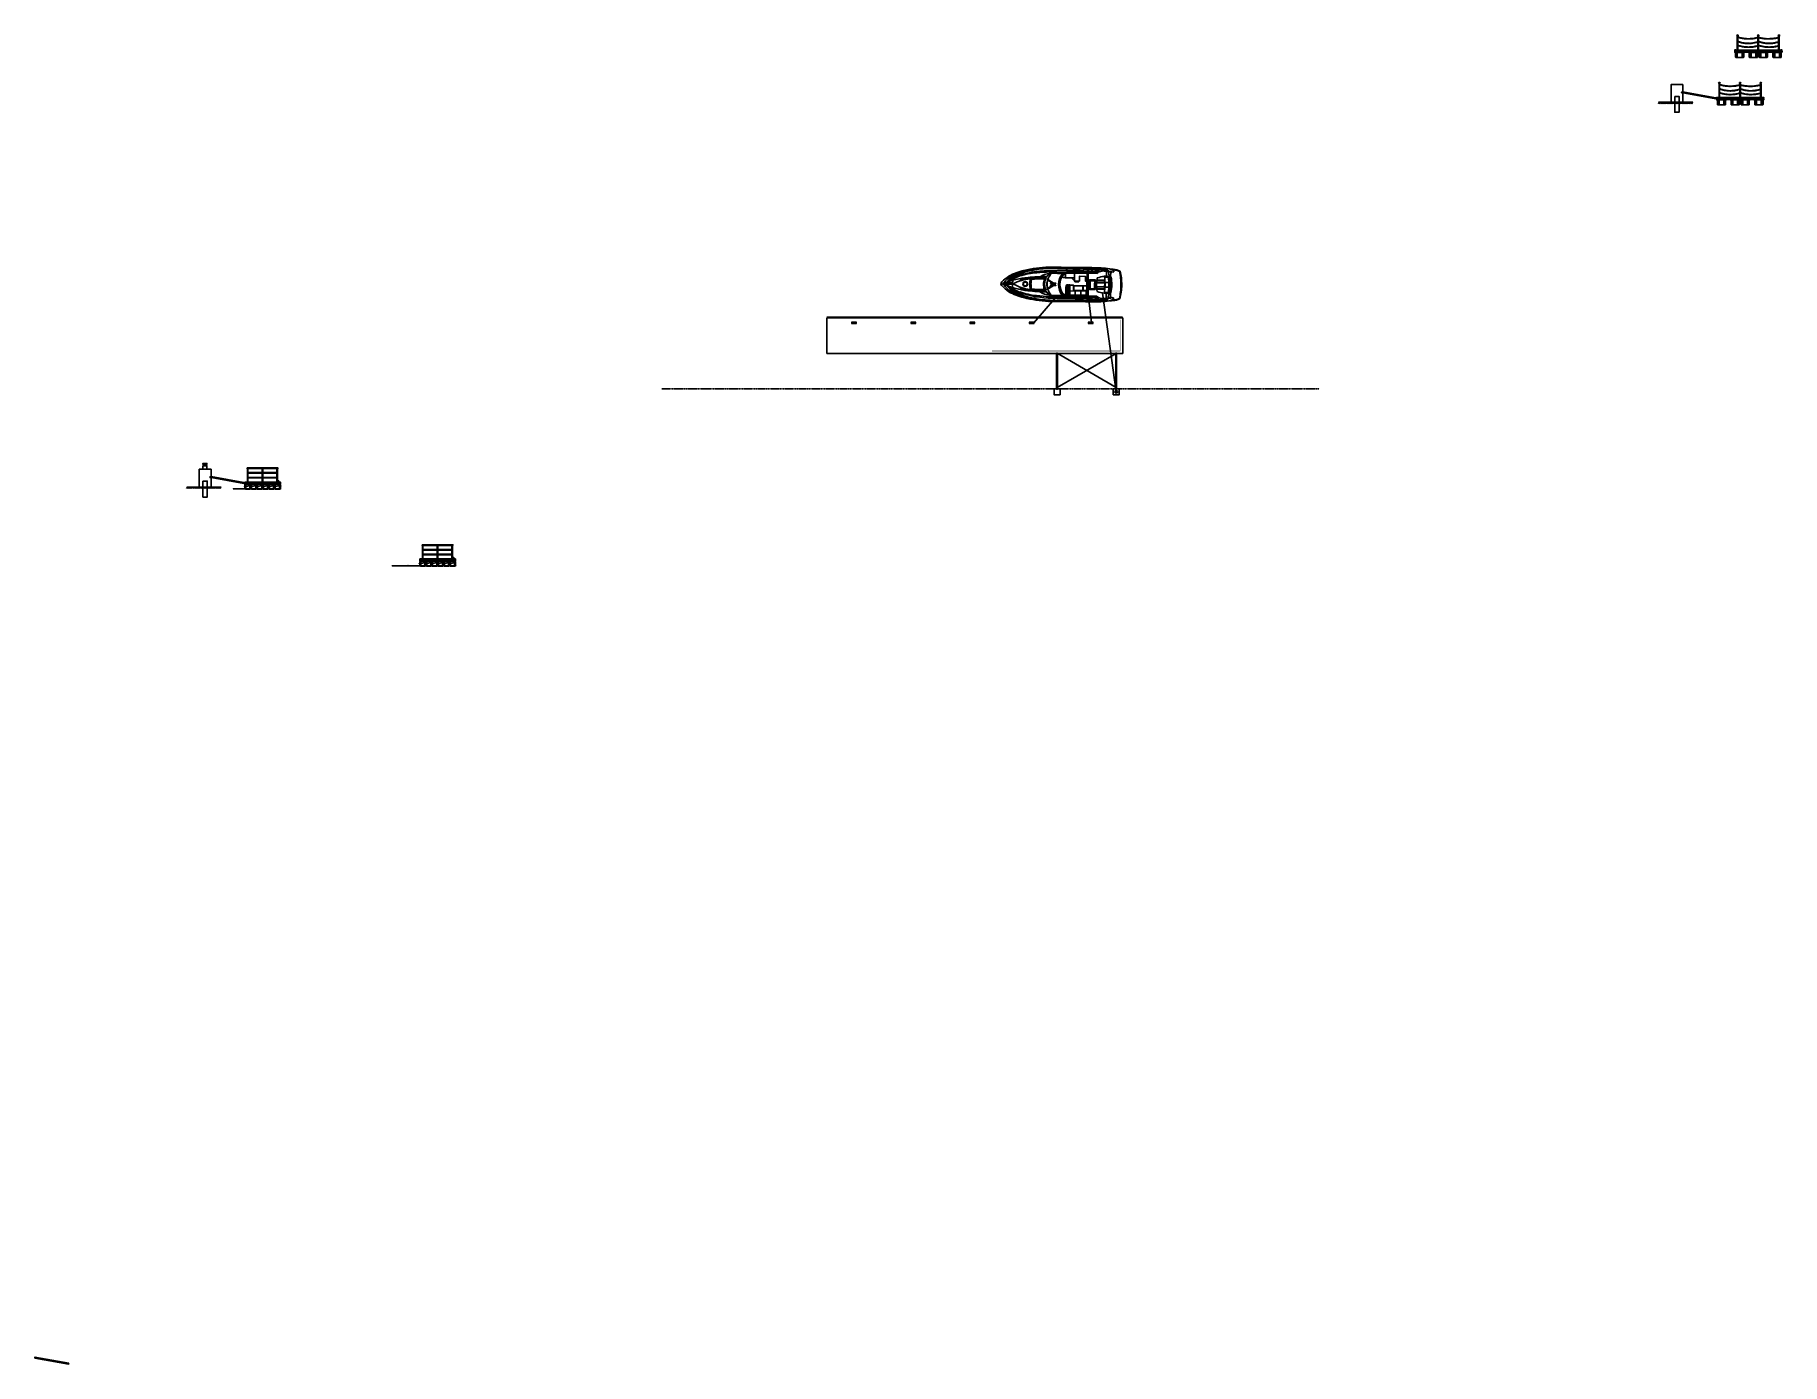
# Model space of a CAD drawing. Header units: inches. Extents: x -109738 to 334474, y -141753 to 99784.
# Drawn here: x -109738 to 37910, y -141753 to -29403 of the extents above; entities that cross this region are included whole.
import ezdxf

# ---------------------------------------------------------------- set-up
doc = ezdxf.new("R2010")
doc.units = ezdxf.units.IN
doc.header["$LTSCALE"] = 1000
doc.header["$MEASUREMENT"] = 0
doc.linetypes.add('DASH', pattern=[0.35, 0.25, -0.1])
doc.linetypes.add('DOTE', pattern=[2.42, 2, -0.2, 0.02, -0.2])
for name, color, linetype, lineweight in [('00标注文字', 2, 'Continuous', 15), ('伯利恒浮筒', 5, 'Continuous', 5), ('结构', 52, 'Continuous', 18), ('铝龙骨', 7, 'Continuous', 9)]:
    doc.layers.add(name, color=color, linetype=linetype, lineweight=lineweight)
for name, color, linetype in [('DOTE', 1, 'Continuous'), ('furniture', 6, 'Continuous'), ('PUB_DIM', 3, 'Continuous'), ('W-bridge approach引桥', 4, 'Continuous'), ('W-FLOAT_BOWL浮筒', 5, 'Continuous'), ('W-PLASTIC_RAILINGS塑木栏杆', 6, 'Continuous'), ('W-STEEL_FRAME钢架', 3, 'Continuous'), ('W-WOOD_FLOOR木地板', 30, 'Continuous'), ('W-WOOD_STUD木龙骨', 25, 'Continuous'), ('变形缝', 4, 'Continuous'), ('塑木板', 32, 'Continuous'), ('尺寸', 6, 'Continuous'), ('短销钉', 253, 'Continuous'), ('螺栓', 146, 'Continuous'), ('龙骨', 10, 'Continuous')]:
    doc.layers.add(name, color=color, linetype=linetype)

# ---------------------------------------------------------------- blocks, each defined once
blk = doc.blocks.new('*U133')
at = {"color": 5}
for p, q in [((-2, -53), (-2, -1)), ((-2, -1), (2, -1)), ((2, -13), (-2, -14)), ((2, -13), (-2, -14)), ((2, -15), (-2, -16)), ((2, -15), (-2, -16)), ((2, -17), (-2, -18)), ((2, -17), (-2, -18)), ((2, -19), (-2, -20)), ((2, -19), (-2, -20)), ((2, -19), (-2, -20)), ((2, -19), (-2, -20)), ((2, -21), (-2, -22)), ((2, -21), (-2, -22)), ((2, -21), (-2, -22)), ((2, -21), (-2, -22)), ((2, -23), (-2, -24)), ((2, -23), (-2, -24)), ((2, -25), (-2, -26)), ((2, -25), (-2, -26)), ((2, -27), (-2, -28)), ((2, -27), (-2, -28)), ((2, -29), (-2, -30)), ((2, -29), (-2, -30)), ((2, -29), (-2, -30)), ((2, -29), (-2, -30)), ((2, -31), (-2, -32)), ((2, -31), (-2, -32)), ((2, -31), (-2, -32)), ((2, -31), (-2, -32)), ((2, -33), (-2, -34)), ((2, -33), (-2, -34)), ((2, -35), (-2, -36)), ((2, -35), (-2, -36)), ((2, -37), (-2, -38)), ((2, -37), (-2, -38)), ((2, -39), (-2, -40)), ((2, -39), (-2, -40)), ((2, -39), (-2, -40)), ((2, -39), (-2, -40)), ((2, -41), (-2, -42)), ((2, -41), (-2, -42)), ((2, -41), (-2, -42)), ((2, -41), (-2, -42)), ((2, -43), (-2, -44)), ((2, -43), (-2, -44)), ((2, -46), (-2, -47)), ((2, -46), (-2, -47)), ((2, -48), (-2, -49)), ((2, -48), (-2, -49)), ((2, -48), (-2, -49)), ((2, -48), (-2, -49)), ((2, -50), (-2, -51)), ((2, -50), (-2, -51)), ((2, -50), (-2, -51)), ((2, -50), (-2, -51)), ((2, -52), (-2, -53)), ((2, -52), (-2, -53)), ((2, -52), (-2, -53)), ((0, -60), (-2, -53)), ((2, -54), (-2, -55)), ((2, -57), (-1, -57)), ((1, -59), (-1, -59)), ((2, -53), (0, -60)), ((2, -1), (2, -53))]:
    blk.add_line(p, q, dxfattribs=at)
blk.add_lwpolyline([(-3, 0), (-2, -1), (2, -1), (3, 0)], close=True, dxfattribs=at)
blk = doc.blocks.new('A$C0837b8cf')
at = {"layer": 'W-STEEL_FRAME钢架'}
blk.add_lwpolyline([(-17, 0), (-17, 140), (58, 140), (58, 137, -0.4142136), (54, 133), (-3, 130, 0.324101), (-8, 122), (-8, 18, 0.2902278), (-2, 10), (54, 7, -0.4142136), (58, 3), (58, 0)], format="xyb", close=True, dxfattribs=at)
blk = doc.blocks.new('*U267')
at = {"layer": '龙骨'}
for points in [[(-25, -30), (25, -30), (25, 30), (-25, 30)], [(-20, -25), (20, -25), (20, 25), (-20, 25)]]:
    blk.add_lwpolyline(points, close=True, dxfattribs=at)
blk = doc.blocks.new('*U268')
at = {"layer": '变形缝', "color": 0, "linetype": 'ByBlock', "lineweight": -2, "transparency": 16777216}
for p in [(0, 0), (400, 0), (800, 0), (1200, 0), (1600, 0), (2000, 0), (2400, 0)]:
    blk.add_blockref('*U267', p, dxfattribs=at)
blk = doc.blocks.new('blhft')
at = {"layer": 'W-FLOAT_BOWL浮筒', "ltscale": 0.5}
for p, q in [((-302, 230), (-302, 220)), ((302, 284), (302, 274))]:
    blk.add_line(p, q, dxfattribs=at)
at = {"layer": 'W-FLOAT_BOWL浮筒'}
for p, q in [((-302, 226), (-174, 226)), ((-298, 234), (-184, 234)), ((-298, 216), (-184, 216)), ((-250, 234), (-250, 375)), ((-250, 70), (-250, 216)), ((-230, 395), (230, 395)), ((-208, 397), (208, 397)), ((-208, 397), (-208, 395)), ((-180, 0), (180, 0)), ((-174, 244), (-174, 375)), ((174, 280), (-174, 226)), ((-174, 206), (-174, 70)), ((174, 298), (174, 375)), ((174, 280), (302, 280)), ((174, 260), (174, 70)), ((184, 288), (298, 288)), ((184, 270), (298, 270)), ((208, 397), (208, 395)), ((250, 375), (250, 288)), ((250, 270), (250, 70))]:
    blk.add_line(p, q, dxfattribs=at)
at = {"layer": 'W-FLOAT_BOWL浮筒', "ltscale": 0.5}
for centre, start, end in [((-298, 230), 90, 180), ((298, 284), 0, 90)]:
    blk.add_arc(centre, 4, start, end, dxfattribs=at)
at = {"layer": 'W-FLOAT_BOWL浮筒'}
for centre, radius, start, end in [((-298, 220), 4, 180, 270), ((-230, 375), 20, 90, 180), ((-180, 70), 70, 180, 270), ((0, -1768), 2175, 84.50426, 95.49574), ((-184, 244), 10, 270, 0), ((-184, 206), 10, 0, 90), ((-154, 375), 20, 90, 180), ((-104, 70), 70, 180, 270), ((104, 70), 70, 270, 0), ((154, 375), 20, 0, 90), ((184, 298), 10, 180, 270), ((184, 260), 10, 90, 180), ((180, 70), 70, 270, 0), ((230, 375), 20, 0, 90), ((298, 274), 4, 270, 0)]:
    blk.add_arc(centre, radius, start, end, dxfattribs=at)
at = {"layer": 'W-FLOAT_BOWL浮筒', "extrusion": (0, 0, -1)}
blk.add_ellipse((-212, 375), major_axis=(-30.4, 0), ratio=0.9218093, start_param=3.1415927, end_param=6.2831853, dxfattribs=at)
at = {"layer": 'W-FLOAT_BOWL浮筒'}
blk.add_ellipse((-212, 320), major_axis=(-16, 0), ratio=0.75, dxfattribs=at)
blk.add_ellipse((212, 375), major_axis=(30.4, 0.1), ratio=0.9218093, start_param=3.1415927, end_param=6.2831853, dxfattribs=at)
at = {"layer": 'W-FLOAT_BOWL浮筒', "extrusion": (0, 0, -1)}
blk.add_ellipse((212, 320), major_axis=(16, 0), ratio=0.75, dxfattribs=at)
blk = doc.blocks.new('dxd')
at = {"layer": '短销钉', "lineweight": 13}
for p, q in [((-86, 227), (-56, 200)), ((-79, 244), (79, 244)), ((-78, 244), (-78, 246)), ((-78, 246), (78, 246)), ((-52, 180), (-52, 193)), ((-49, 153), (-28, 136)), ((-43, 197), (42, 197)), ((-29, 39), (-29, 45)), ((-26, 48), (-24, 48)), ((-24, 30), (-24, 128)), ((-24, 30), (24, 30)), ((-24, 30), (-18, 2)), ((-19, 133), (19, 133)), ((-16, 0), (16, 0)), ((-6, 39), (-6, 44)), ((6, 39), (6, 44)), ((24, 30), (18, 2)), ((24, 30), (24, 128)), ((26, 48), (24, 48)), ((49, 153), (28, 136)), ((29, 39), (29, 45)), ((52, 180), (52, 193)), ((86, 227), (56, 200)), ((78, 244), (78, 246))]:
    blk.add_line(p, q, dxfattribs=at)
at = {"layer": '短销钉', "lineweight": 13, "ltscale": 0.1}
for p, q in [((-18, 2), (-18, 0)), ((-18, 0), (-16, 0)), ((16, 0), (18, 0)), ((18, 2), (18, 0))]:
    blk.add_line(p, q, dxfattribs=at)
at = {"layer": '短销钉', "lineweight": 13}
for centre, radius, start, end in [((-79, 234), 10, 90, 228.00092), ((0, -1254), 1503, 87.04345, 92.95655), ((-44, 170), 13.5, 126.56574, 231), ((-62, 193), 10, 0, 48.00092), ((-35, 154), 31.4, 56.41658, 122.85309), ((-43, 161), 10, 184.14788, 231), ((-34, 186), 31.4, 236.13806, 303.55692), ((-26, 45), 3, 90, 180), ((-34, 128), 10, 0, 51), ((-16, 2), 2.5, 191.30993, 270), ((-25, 170), 13.5, 308.36964, 51.90106), ((-3, 44), 3, 115.37693, 180), ((0, 38), 10, 64.62307, 115.37693), ((3, 44), 3, 0, 64.62307), ((25, 170), 13.5, 128.09894, 231.63036), ((16, 2), 2.5, 270, 348.69007), ((35, 155), 31.3, 57.12872, 123.60194), ((34, 186), 31.4, 236.43853, 303.86649), ((34, 128), 10, 129, 180), ((26, 45), 3, 0, 90), ((42, 161), 10, 309, 355.85212), ((62, 193), 10, 131.99908, 180), ((44, 170), 13.5, 309, 53.43426), ((79, 234), 10, 311.99908, 90)]:
    blk.add_arc(centre, radius, start, end, dxfattribs=at)
for centre, major_axis, start_param, end_param in [((-23, 39), (0, -9), 4.712389, 6.1157372), ((0, 39), (0, 9), 1.5707963, 4.712389)]:
    blk.add_ellipse(centre, major_axis=major_axis, ratio=0.6666667, start_param=start_param, end_param=end_param, dxfattribs=at)
at = {"layer": '短销钉', "lineweight": 13, "extrusion": (0, 0, -1)}
blk.add_ellipse((23, 39), major_axis=(0, -9), ratio=0.6666667, start_param=4.712389, end_param=6.1157372, dxfattribs=at)
blk = doc.blocks.new('短销固定件正视面')
at = {"layer": '塑木板', "color": 156}
blk.add_lwpolyline([(2149439, 351499), (2149442, 351499), (2149489, 351499), (2149489, 351452), (2149489, 351449), (2149439, 351449)], close=True, dxfattribs=at)
at = {"layer": '塑木板', "color": 5}
blk.add_lwpolyline([(2149489, 351449), (2149489, 351499), (2149439, 351499)], dxfattribs=at)
at = {"layer": '螺栓', "color": 156}
blk.add_lwpolyline([(2149458, 351449), (2149458, 351182), (2149470, 351182), (2149470, 351449)], dxfattribs=at)
for points in [[(2149454, 351197), (2149475, 351197), (2149475, 351187), (2149454, 351187)], [(2149455, 351199), (2149473, 351199), (2149473, 351197), (2149455, 351197)], [(2149459, 351197), (2149470, 351197), (2149470, 351187), (2149459, 351187)]]:
    blk.add_lwpolyline(points, close=True, dxfattribs=at)
blk = doc.blocks.new('A$C47c33f2f')
at = {"color": 4}
for p, q in [((0, 0), (46, 0)), ((44, 2), (2, 2)), ((2, 2), (2, 2)), ((4, 18), (4, 4)), ((4, 18), (42, 18)), ((4, 4), (42, 4)), ((12, 26), (12, 88)), ((12, 26), (32, 26)), ((34, 26), (34, 88)), ((42, 16), (42, 4))]:
    blk.add_line(p, q, dxfattribs=at)
blk.add_circle((23, 104), 15, dxfattribs=at)
for centre, radius, start, end in [((2, 0), 2.5, 90, 180), ((2, 4), 2, 270, 0), ((12, 18), 8, 90, 180), ((-5, 88), 17.3, 1.48254, 29.93066), ((32, 16), 10, 0, 90), ((51, 88), 17.3, 150.06934, 178.51746), ((44, 4), 2, 180, 270), ((44, 0), 2.5, 0, 90)]:
    blk.add_arc(centre, radius, start, end, dxfattribs=at)
at = {"layer": '尺寸'}
for p, q in [((0, 0), (0, 0)), ((0, 0), (0, 0)), ((44, 2), (44, 2)), ((46, 0), (46, 0))]:
    blk.add_line(p, q, dxfattribs=at)
blk = doc.blocks.new('M24_90')
at = {"layer": 'PUB_DIM'}
for p, q in [((-11, 11), (-14, 10)), ((-11, 11), (-7, 10)), ((-11, 11), (11, 11)), ((-7, 10), (0, 11)), ((-7, 10), (-7, 0)), ((0, 11), (7, 10)), ((11, 11), (7, 10)), ((7, 10), (7, 0)), ((11, 11), (14, 10)), ((-11, -74), (-14, -73)), ((-11, -74), (-7, -73)), ((-11, -74), (11, -74)), ((-7, -73), (-7, -58)), ((-7, -73), (0, -74)), ((0, -74), (7, -73)), ((7, -73), (7, -58)), ((11, -74), (7, -73)), ((11, -74), (14, -73))]:
    blk.add_line(p, q, dxfattribs=at)
for points in [[(-14, 10), (14, 10), (14, 0), (-14, 0)], [(-8, 0), (8, 0), (8, -77), (-8, -77)], [(-15, -52), (15, -52), (15, -55), (-15, -55)], [(-14, -73), (14, -73), (14, -58), (-14, -58)]]:
    blk.add_lwpolyline(points, close=True, dxfattribs=at)
blk = doc.blocks.new('M16膨胀螺栓')
at = {"layer": 'PUB_DIM'}
for p, q in [((-12, 12), (-16, 10)), ((-12, 12), (-8, 10)), ((-12, 12), (12, 12)), ((-8, 10), (0, 12)), ((0, 12), (8, 10)), ((12, 12), (8, 10)), ((12, 12), (16, 10)), ((-8, -84), (-12, -103)), ((-12, -103), (-12, -112)), ((-12, -112), (12, -112)), ((-10, -112), (-10, -112)), ((0, -128), (-10, -123)), ((-5, -117), (5, -117)), ((-2, -107), (-4, -112)), ((-1, -84), (-2, -107)), ((0, -128), (10, -123)), ((1, -84), (2, -107)), ((2, -107), (4, -112)), ((8, -84), (12, -103)), ((10, -112), (10, -112)), ((12, -103), (12, -112))]:
    blk.add_line(p, q, dxfattribs=at)
for points in [[(-16, 10), (16, 10), (16, 0), (-16, 0)], [(-8, 22), (8, 22), (8, -73), (-8, -73)], [(-10, -18), (10, -18), (10, -123), (-10, -123)], [(-8, -79), (8, -79), (8, -84), (-8, -84)]]:
    blk.add_lwpolyline(points, close=True, dxfattribs=at)
for centre, start, end in [((-5, -112), 180, 270), ((5, -112), 270, 0)]:
    blk.add_arc(centre, 5, start, end, dxfattribs=at)
blk = doc.blocks.new('hjashdasda')
at = {"layer": 'DOTE', "linetype": 'DOTE', "ltscale": 0.005}
for p, q in [((37896, 49659), (37896, 49655)), ((37909, 49660), (37909, 49655))]:
    blk.add_line(p, q, dxfattribs=at)
at = {"layer": 'DOTE', "linetype": 'DOTE', "ltscale": 0.02}
for p, q in [((37907, 49665), (37897, 49665)), ((37903, 49683), (37903, 49656))]:
    blk.add_line(p, q, dxfattribs=at)
at = {"layer": 'PUB_DIM'}
for p, q in [((37896, 49657), (37896, 49656)), ((37897, 49657), (37897, 49656)), ((37900, 49657), (37900, 49669)), ((37905, 49669), (37900, 49669)), ((37902, 49657), (37902, 49669)), ((37903, 49657), (37903, 49669)), ((37905, 49657), (37905, 49669)), ((37908, 49657), (37908, 49656)), ((37909, 49657), (37909, 49656))]:
    blk.add_line(p, q, dxfattribs=at)
for points in [[(37911, 49656), (37894, 49656), (37894, 49657), (37911, 49657)], [(37902, 49661), (37902, 49682), (37903, 49682), (37903, 49661)]]:
    blk.add_lwpolyline(points, close=True, dxfattribs=at)
at = {"layer": 'PUB_DIM', "yscale": 0.08773124708293675, "zscale": 0.08773124708293675}
for name, p, xscale, rotation in [('M16膨胀螺栓', (37896, 49657), -0.08773124708293675, 359.9999999999325), ('M24_90', (37905, 49665), 0.08773124708293675, 270)]:
    blk.add_blockref(name, p, dxfattribs=dict(at, xscale=xscale, rotation=rotation))
at = {"layer": 'PUB_DIM', "xscale": 0.08773124708293675, "yscale": 0.08773124708293675, "zscale": 0.08773124708293675}
blk.add_blockref('M16膨胀螺栓', (37909, 49657), dxfattribs=at)
blk = doc.blocks.new('ahjshdasda')
at = {"layer": 'PUB_DIM'}
for p, q in [((39726, 54601), (39726, 54591)), ((39727, 54601), (39727, 54591)), ((39729, 54601), (39729, 54591)), ((39731, 54601), (39731, 54591))]:
    blk.add_line(p, q, dxfattribs=at)
for points in [[(39720, 54602), (39737, 54602), (39737, 54600), (39720, 54600)], [(39729, 54599), (39729, 54580), (39728, 54580), (39728, 54599)]]:
    blk.add_lwpolyline(points, close=True, dxfattribs=at)
at = {"layer": 'PUB_DIM', "xscale": 0.08773124708293675, "yscale": 0.08773124708293675, "zscale": 0.08773124708293675, "rotation": 90.01075038123389}
blk.add_blockref('M24_90', (39726, 54594), dxfattribs=at)
blk = doc.blocks.new('*U269')
blk.add_lwpolyline([(33, 61), (-33, -61)])
blk = doc.blocks.new('*U270')
at = {"color": 0, "linetype": 'ByBlock', "lineweight": -2, "transparency": 16777216}
for p in [(0, 0), (98, 0), (195, 0), (293, 0), (390, 0), (488, 0), (585, 0), (683, 0), (780, 0), (878, 0), (975, 0), (1073, 0), (1170, 0), (1268, 0), (1365, 0), (1463, 0), (1560, 0), (1658, 0), (1755, 0), (1853, 0), (1950, 0), (2048, 0), (2145, 0), (2243, 0), (2341, 0), (2438, 0), (2536, 0), (2633, 0), (2731, 0), (2828, 0)]:
    blk.add_blockref('*U269', p, dxfattribs=at)
blk = doc.blocks.new('*U271')
at = {"layer": '龙骨'}
for points in [[(-25, -30), (25, -30), (25, 30), (-25, 30)], [(-20, -25), (20, -25), (20, 25), (-20, 25)]]:
    blk.add_lwpolyline(points, close=True, dxfattribs=at)
blk = doc.blocks.new('*U272')
at = {"layer": '变形缝', "color": 0, "linetype": 'ByBlock', "lineweight": -2, "transparency": 16777216}
for p in [(0, 0), (400, 0), (800, 0), (1200, 0), (1600, 0), (2000, 0), (2400, 0)]:
    blk.add_blockref('*U271', p, dxfattribs=at)
blk = doc.blocks.new('游艇码头系船柱')
at = {"layer": '00标注文字', "color": 2}
for p, q in [((0.04, 0.1), (0.05, 0.1)), ((0.04, 0.05), (0.05, 0.05)), ((0.05, 0.1), (0.05, 0.05)), ((0.05, 0.09), (0.1, 0.09)), ((0.05, 0.05), (0.1, 0.05)), ((0.15, 0.11), (0.19, 0.11)), ((0.15, 0.04), (0.19, 0.04)), ((0.43, 0.09), (0.18, 0.09)), ((0.43, 0.05), (0.18, 0.05)), ((0.46, 0.11), (0.42, 0.11)), ((0.46, 0.04), (0.42, 0.04)), ((0.57, 0.09), (0.51, 0.09)), ((0.57, 0.05), (0.51, 0.05)), ((0.57, 0.1), (0.57, 0.1)), ((0.57, 0.1), (0.57, 0.05)), ((0.57, 0.05), (0.57, 0.05))]:
    blk.add_line(p, q, dxfattribs=at)
blk.add_lwpolyline([(0, 0.15), (0.61, 0.15), (0.61, 0), (0, 0)], close=True, dxfattribs=at)
for centre in [(0.13, 0.07), (0.48, 0.07)]:
    blk.add_circle(centre, 0.04, dxfattribs=at)
at = {"layer": '00标注文字', "color": 8}
for centre in [(0.13, 0.07), (0.48, 0.07)]:
    blk.add_circle(centre, 0.035, dxfattribs=at)
at = {"layer": '00标注文字', "color": 2}
for centre, radius, start, end in [((0.05, 0.07), 0.0256, 102.6804, 257.3196), ((0.15, 0.07), 0.035, 325.1501, 34.8499), ((0.19, 0.07), 0.035, 34.8499, 90), ((0.19, 0.07), 0.035, 270, 325.1501), ((0.42, 0.07), 0.035, 90, 145.1501), ((0.42, 0.07), 0.035, 214.8499, 270), ((0.46, 0.07), 0.035, 145.1501, 214.8499), ((0.56, 0.07), 0.0256, 282.6804, 77.3196)]:
    blk.add_arc(centre, radius, start, end, dxfattribs=at)
blk = doc.blocks.new('*U276')
at = {"layer": '00标注文字', "xscale": -693.1336901761795, "yscale": 693.1336901761795, "zscale": 693.1336901761795}
blk.add_blockref('游艇码头系船柱', (211, -52), dxfattribs=at)
blk = doc.blocks.new('*U277')
at = {"color": 0, "linetype": 'ByBlock', "lineweight": -2, "transparency": 16777216}
for p in [(0, 0), (5000, 0), (10000, 0), (15000, 0), (20000, 0)]:
    blk.add_blockref('*U276', p, dxfattribs=at)
blk = doc.blocks.new('A$Cf6bfa866')
for points in [[(0.68, 12.71), (0.76, 12.31)], [(1.27, 13.88), (1.32, 13.37)], [(2.07, 13.22), (1.64, 13.22)], [(2.05, 13.82), (1.85, 13.82)], [(1.93, 14.27), (1.93, 14.01)], [(2.05, 14.37), (2.05, 13.82)], [(2.07, 14.29), (2.05, 14.29)], [(2.07, 14.29), (2.1, 14.29)], [(2.07, 13.22), (2.51, 13.22)], [(2.1, 14.37), (2.1, 13.44)], [(2.1, 13.82), (2.3, 13.82)], [(2.22, 14.27), (2.22, 14.01)], [(2.88, 13.88), (2.83, 13.37)], [(3.47, 12.71), (3.39, 12.31)], [(0.32, 11.37), (0.39, 11.14)], [(1.52, 10.95), (1.39, 11.07)], [(1.69, 12.3), (1.61, 12.3)], [(2.46, 12.3), (2.54, 12.3)], [(2.63, 10.95), (2.76, 11.07)], [(3.83, 11.37), (3.76, 11.14)], [(0.4, 8.73), (0.79, 8.73)], [(0.55, 8.53), (0.55, 3.44)], [(0.67, 3.07), (0.67, 8.5)], [(1.42, 9.38), (1.27, 9.19)], [(1.58, 8.85), (1.46, 9), (1.48, 9.03), (1.44, 9.07), (1.51, 9.05), (1.93, 8.41)], [(1.6, 8.87), (1.57, 8.84), (1.91, 8.32)], [(1.6, 8.87), (1.93, 8.35)], [(2.07, 9.09), (1.89, 9.09), (1.89, 9.04)], [(1.93, 8.35), (1.93, 8.63), (1.97, 8.63)], [(1.97, 8.63), (1.97, 8.33)], [(2.07, 9.09), (2.26, 9.09), (2.26, 9.04)], [(2.18, 8.63), (2.18, 8.33)], [(2.22, 8.35), (2.22, 8.63), (2.18, 8.63)], [(2.56, 8.85), (2.69, 9), (2.67, 9.03), (2.71, 9.07), (2.64, 9.05), (2.22, 8.41)], [(2.55, 8.87), (2.22, 8.35)], [(2.55, 8.87), (2.58, 8.84), (2.24, 8.32)], [(2.73, 9.38), (2.88, 9.19)], [(3.75, 8.73), (3.36, 8.73)], [(3.48, 3.07), (3.48, 8.5)], [(3.6, 8.53), (3.6, 3.44)], [(0.01, 7.67), (0.11, 7.56)], [(0.07, 6.79), (0.13, 6.79), (0.13, 5.87)], [(0.71, 7.08), (0.62, 7.08)], [(0.71, 8.47), (0.71, 2.99)], [(0.71, 6.95), (0.88, 6.95), (0.88, 7.08)], [(1.26, 5.73), (1.26, 6.83), (0.71, 6.83)], [(0.73, 8.46), (0.78, 7.19)], [(0.77, 7.16), (0.73, 7.16), (0.73, 7.43), (0.77, 7.43)], [(1.97, 8.3), (1.97, 8), (1.93, 8), (1.93, 8.28)], [(3.44, 6.36), (2.12, 6.36), (2.12, 6.27), (3.44, 6.27)], [(2.18, 8.3), (2.18, 8), (2.22, 8), (2.22, 8.28)], [(2.19, 6.7), (2.65, 6.7)], [(2.19, 6.57), (2.65, 6.57)], [(2.19, 6.43), (2.65, 6.43)], [(2.19, 6.43), (2.19, 6.36)], [(2.22, 6.7), (2.22, 6.75), (2.5, 6.75), (2.5, 6.7)], [(2.51, 6.7), (2.51, 6.75), (2.65, 6.75)], [(2.69, 6.67), (2.65, 6.67)], [(2.69, 6.46), (2.65, 6.46)], [(2.77, 6.67), (2.81, 6.67)], [(2.77, 6.46), (2.81, 6.46)], [(2.95, 6.7), (2.95, 6.75), (2.81, 6.75)], [(3.27, 6.7), (2.81, 6.7)], [(3.27, 6.57), (2.81, 6.57)], [(3.27, 6.43), (2.81, 6.43)], [(2.85, 4.3), (2.85, 6.36)], [(3.25, 6.7), (3.25, 6.75), (2.97, 6.75), (2.97, 6.7)], [(3.25, 6.75), (3.25, 6.77), (3.44, 6.77)], [(3.44, 6.95), (3.27, 6.95), (3.27, 7.08)], [(3.27, 6.43), (3.27, 6.36)], [(3.42, 8.46), (3.37, 7.19)], [(3.38, 7.16), (3.42, 7.16), (3.42, 7.43), (3.38, 7.43)], [(3.44, 8.47), (3.44, 2.99)], [(3.44, 7.08), (3.53, 7.08)], [(4.08, 6.79), (4.02, 6.79), (4.02, 5.87)], [(4.14, 7.67), (4.04, 7.56)], [(0.37, 5.87), (0.1, 5.87)], [(0.37, 5.52), (0.16, 5.51)], [(0.61, 4.55), (0.71, 4.51)], [(1.65, 4.22), (1.65, 4.4), (1.07, 4.4), (1.07, 5.14), (1.65, 5.14), (1.65, 5.73), (0.71, 5.73)], [(1.52, 5.73), (1.56, 5.8), (1.3, 6.06), (1.26, 6.06)], [(1.65, 5.67), (1.73, 5.67), (1.73, 5.21), (1.65, 5.21)], [(2.14, 6.27), (2.14, 5.85), (2.85, 5.85)], [(2.23, 4.22), (2.23, 4.66), (2.8, 4.66), (2.8, 4.22)], [(2.83, 4.22), (2.83, 4.3), (3.44, 4.3)], [(2.85, 5.63), (3.44, 5.63)], [(2.85, 4.96), (3.44, 4.96)], [(3.34, 4.3), (3.34, 6.27)], [(3.54, 4.55), (3.44, 4.51)], [(0.07, 2.43), (0.07, 2.85), (0.01, 2.88)], [(0.29, 3.27), (0.11, 3.27)], [(0.24, 2.82), (0.32, 2.87)], [(0.24, 2.82), (0.3, 1.89)], [(0.41, 2.55), (0.5, 2.64), (0.5, 2.69)], [(0.55, 3.44), (0.49, 3.44)], [(0.51, 3.31), (0.51, 3.27), (0.58, 3.27)], [(0.71, 3.07), (0.67, 3.07), (0.65, 3.04), (0.65, 2.99), (0.71, 2.99)], [(2.07, 4.22), (0.71, 4.22)], [(2.07, 4.07), (0.71, 4.07)], [(2.07, 3.91), (1.5, 3.91), (1.5, 3.2), (2.07, 3.2)], [(1.5, 3.91), (1.59, 3.82)], [(1.59, 3.28), (1.5, 3.2)], [(1.53, 3.01), (1.53, 2.05)], [(2.07, 3.82), (1.59, 3.82), (1.59, 3.28), (2.07, 3.28)], [(1.6, 3.01), (1.6, 2.1)], [(1.84, 3.04), (1.84, 2.07)], [(2.07, 4.22), (3.44, 4.22)], [(2.07, 4.07), (3.44, 4.07)], [(2.07, 3.91), (2.65, 3.91), (2.65, 3.2), (2.07, 3.2)], [(2.07, 3.82), (2.56, 3.82), (2.56, 3.28), (2.07, 3.28)], [(2.31, 3.04), (2.31, 2.07)], [(2.55, 3.01), (2.55, 2.1)], [(2.65, 3.91), (2.56, 3.82)], [(2.56, 3.28), (2.65, 3.2)], [(2.62, 3.01), (2.62, 2.05)], [(3.44, 3.07), (3.48, 3.07), (3.5, 3.04), (3.5, 2.99), (3.44, 2.99)], [(3.64, 3.31), (3.64, 3.27), (3.57, 3.27)], [(3.6, 3.44), (3.66, 3.44)], [(3.74, 2.55), (3.65, 2.64), (3.65, 2.69)], [(3.91, 2.82), (3.83, 2.87)], [(3.85, 3.27), (4.04, 3.27)], [(3.91, 2.82), (3.85, 1.89)], [(4.08, 2.43), (4.08, 2.85), (4.14, 2.88)], [(0.34, 1.84), (0.42, 1.92)], [(0.38, 0.98), (0.49, 1.09)], [(1.04, 1.86), (0.42, 1.86)], [(0.46, 1.61), (0.5, 1.61), (0.5, 1.35)], [(0.56, 1.15), (0.49, 1.09)], [(0.49, 0.98), (0.49, 1.09)], [(0.5, 1.35), (1.09, 1.35)], [(0.5, 1.35), (0.5, 1.26)], [(1.17, 1.43), (2.07, 1.4)], [(1.78, 2.02), (1.78, 1.32)], [(2.97, 1.43), (2.07, 1.4)], [(2.37, 2.02), (2.37, 1.32)], [(3.65, 1.35), (3.06, 1.35)], [(3.11, 1.86), (3.72, 1.86)], [(3.66, 1.09), (3.59, 1.15)], [(3.69, 1.61), (3.65, 1.61), (3.65, 1.35)], [(3.65, 1.35), (3.65, 1.26)], [(3.76, 0.98), (3.66, 1.09)], [(3.66, 0.98), (3.66, 1.09)], [(3.81, 1.84), (3.73, 1.92)]]:
    blk.add_lwpolyline(points)
for points in [[(0.77, 7.16), (0.73, 7.11, 0.768854), (0.75, 7.06, -7.484608)], [(3.38, 7.16), (3.42, 7.11, -0.768854), (3.39, 7.06, 7.484608)]]:
    blk.add_lwpolyline(points, format="xyb")
for points in [[(2.12, 6.7), (2.19, 6.7), (2.19, 6.43), (2.12, 6.43)], [(2.65, 6.76), (2.81, 6.76), (2.81, 6.36), (2.65, 6.36)], [(2.69, 6.7), (2.77, 6.7), (2.77, 6.43), (2.69, 6.43)], [(3.34, 6.7), (3.27, 6.7), (3.27, 6.43), (3.34, 6.43)], [(2.24, 5.79), (2.78, 5.79), (2.78, 4.72), (2.24, 4.72)]]:
    blk.add_lwpolyline(points, close=True)
for centre, radius in [((2.07, 14.4), 0.0453), ((2.07, 11.69), 0.295), ((2.07, 11.69), 0.229), ((1.94, 8.32), 0.0345), ((2.2, 8.32), 0.0345)]:
    blk.add_circle(centre, radius)
for centre, radius, start, end in [((5.87, 10.26), 5.67, 140.2463, 163.5312), ((6.73, 10.5), 6.44, 150.4644, 167.7986), ((6.9, 9.83), 6.62, 150.2954, 163.1507), ((6.44, 10.08), 6.04, 150.9087, 162.229), ((5.17, 10.92), 4.4, 140.0405, 160.55), ((6.81, 10.33), 6.06, 145.7643, 160.5612), ((5.77, 10.51), 5.62, 134.2444, 145.737), ((3.79, 11.6), 3.04, 124.9443, 150.2258), ((3.75, 11.58), 2.96, 130.3511, 150.9404), ((27.59, 8.59), 26.4, 170.7487, 178.7563), ((10.39, 10.47), 9.17, 165.0448, 174.4164), ((6.38, 10.7), 4.96, 150.1873, 175.4538), ((2.73, 13.01), 1.49, 117.0283, 144.2932), ((9.14, 11.1), 7.8, 159.4554, 167.126), ((1.86, 13.85), 0.0264, 155.6961, 253.3661), ((2.46, 13.31), 0.832, 119.8606, 138.5677), ((2.11, 14.27), 0.373, 95.5029, 134.7073), ((1.97, 13.39), 0.066, 101.847, 231.7944), ((2.06, 13.58), 0.142, 132.4276, 286.2224), ((1.76, 13.05), 0.335, 39.2361, 58.4577), ((2.16, 13.55), 0.221, 191.1045, 233.572), ((1.81, 13.87), 0.239, 311.0121, 349.2191), ((2.28, 13.05), 0.335, 121.5423, 140.7639), ((1.96, 13.48), 0.119, 302.8616, 342.0474), ((2.04, 14.27), 0.373, 45.2927, 84.4971), ((-2.23, 10.7), 4.96, 4.5462, 29.8127), ((1.42, 13.01), 1.49, 35.7068, 62.9717), ((0.36, 11.6), 3.04, 29.7742, 55.0557), ((1.69, 13.31), 0.832, 41.4323, 60.1394), ((2.06, 13.39), 0.066, 308.2056, 58.2138), ((-1.62, 10.51), 5.62, 34.263, 45.7556), ((2.29, 13.85), 0.0264, 286.6339, 24.3039), ((-4.99, 11.1), 7.8, 12.874, 20.5446), ((0.4, 11.58), 2.96, 29.0596, 49.6489), ((-2.66, 10.33), 6.06, 19.4388, 34.2357), ((-1.02, 10.92), 4.4, 19.45, 39.9595), ((-6.24, 10.47), 9.17, 5.5836, 14.9552), ((-23.44, 8.59), 26.4, 1.2437, 9.2513), ((-1.72, 10.26), 5.67, 16.4688, 39.7537), ((-2.29, 10.08), 6.04, 17.771, 29.0913), ((-2.75, 9.83), 6.62, 16.8493, 29.7046), ((-2.58, 10.5), 6.44, 12.2014, 29.5356), ((14.05, 8.37), 14.06, 165.6107, 178.0713), ((14.55, 8.02), 14.5, 169.3104, 181.5891), ((15.75, 7.77), 15.65, 166.5966, 174.4913), ((7.91, 9.38), 7.72, 162.099, 170.0595), ((13.06, 8.44), 12.66, 161.8604, 180.1466), ((3.79, 10.66), 3.35, 157.8319, 167.2405), ((9.11, 9.64), 8.45, 161.3398, 175.429), ((23.09, 9.08), 21.94, 174.0239, 179.8268), ((16.9, 9.36), 15.63, 173.8257, 180.6003), ((6.61, 10.66), 5.27, 161.8131, 175.89), ((1.45, 10.99), 0.098, 97.8532, 151.8146), ((13.91, 9.38), 12.49, 172.7671, 180.0178), ((2.51, 2.08), 9.07, 92.7223, 96.7814), ((2.43, 4.18), 6.83, 92.9905, 97.6819), ((1.64, 2.08), 9.07, 83.2186, 87.2777), ((1.72, 4.18), 6.83, 82.3181, 87.0095), ((-2.46, 10.66), 5.27, 4.11, 18.1869), ((-9.76, 9.38), 12.49, 359.9822, 7.2329), ((2.7, 10.99), 0.098, 28.1854, 82.1468), ((-12.75, 9.36), 15.63, 359.3997, 6.1743), ((-18.94, 9.08), 21.94, 0.1732, 5.9761), ((-4.96, 9.64), 8.45, 4.571, 18.6602), ((-8.91, 8.44), 12.66, 359.8534, 18.1396), ((0.35, 10.66), 3.35, 12.7595, 22.1681), ((-3.76, 9.38), 7.72, 9.9405, 17.901), ((-11.6, 7.77), 15.65, 5.5087, 13.4034), ((-9.9, 8.37), 14.06, 1.9287, 14.3893), ((-10.4, 8.02), 14.5, 358.4109, 10.6896), ((-895.48, 4.29), 895.49, 359.90995, 0.29121), ((22.11, 7.64), 22, 175.7408, 182.2165), ((-0.02, 8.12), 0.672, 33.2672, 51.8524), ((0.94, 8.49), 0.392, 143.3577, 174.1519), ((53.33, 5.98), 52.83, 175.2902, 177.021), ((0.11, 8.39), 0.612, 22.5067, 32.9425), ((0.76, 8.56), 0.105, 142.667, 255.7834), ((-0.59, 10.27), 2.07, 307.5243, 327.07), ((2.03, 7.31), 1.74, 108.1191, 138.444), ((2.48, 8.89), 1.66, 142.3529, 184.5375), ((2.1, 6.94), 2.4, 90.7, 113.4473), ((2.14, 7.03), 2.45, 91.566, 107.1567), ((2.03, 7.31), 1.74, 88.652, 105.8452), ((2.01, 7.03), 2.45, 72.8433, 88.434), ((2.05, 6.94), 2.4, 66.5527, 89.3), ((2.12, 7.31), 1.74, 74.1548, 91.348), ((2.12, 7.31), 1.74, 41.556, 71.8809), ((1.67, 8.89), 1.66, 355.4625, 37.6471), ((4.74, 10.27), 2.07, 212.93, 232.4757), ((3.39, 8.56), 0.105, 284.2166, 37.333), ((-49.19, 5.98), 52.83, 2.979, 4.7098), ((4.04, 8.39), 0.612, 147.0575, 157.4933), ((3.21, 8.49), 0.392, 5.8481, 36.6423), ((4.17, 8.12), 0.672, 128.1476, 146.7328), ((-17.97, 7.64), 22, 357.7835, 4.2592), ((899.63, 4.29), 895.49, 179.70879, 180.09005), ((-400.02, 0.81), 400.13, 0.436, 0.8555), ((-86.65, 2.66), 86.81, 0.9431, 2.7227), ((37.84, 6.76), 37.48, 177.48, 181.1956), ((1.62, 5.45), 1.61, 131.8696, 141.3994), ((1.78, 5.3), 1.67, 137.7229, 147.9698), ((-24.6, 5.91), 25.24, 354.8689, 5.1311), ((2.1, 5.42), 2.12, 90.6061, 129.2834), ((0.83, 7.14), 0.107, 222.6587, 295.9456), ((2.03, 5.74), 1.92, 88.7795, 130.9958), ((2.08, 5.55), 1.94, 90.0355, 128.113), ((-0.32, 6.7), 1.59, 4.6532, 20.6287), ((2.12, 5.74), 1.92, 49.0042, 91.2205), ((2.05, 5.42), 2.12, 50.7166, 89.3939), ((2.07, 5.55), 1.94, 51.887, 89.9645), ((3.32, 7.14), 0.107, 244.0544, 317.3413), ((28.75, 5.91), 25.24, 174.8689, 185.1311), ((2.53, 5.45), 1.61, 38.6006, 48.1304), ((2.37, 5.3), 1.67, 32.0302, 42.2771), ((-33.69, 6.76), 37.48, 358.8044, 2.52), ((90.8, 2.66), 86.81, 177.2773, 179.0569), ((404.17, 0.81), 400.13, 179.1445, 179.564), ((36.33, 6.52), 36.18, 181.0359, 183.9926), ((20.18, 5.86), 19.81, 179.6698, 184.9444), ((-16.03, 5.86), 19.81, 355.0556, 0.3302), ((-32.18, 6.52), 36.18, 356.0074, 358.9641), ((4, 2.68), 3.98, 177.1859, 182.7152), ((-0.04, 2.39), 0.122, 348.9963, 54.8676), ((4.74, 2.47), 4.7, 179.801, 191.8796), ((1.06, 2.31), 0.984, 176.5858, 219.8357), ((34.07, 4.12), 33.97, 180.4399, 182.9194), ((0.84, 2.34), 0.703, 175.8815, 224.5785), ((-456.06, -27.7), 457.32, 3.8264, 3.9864), ((-34.8, 0.73), 35.19, 3.4827, 5.3306), ((-0.63, 5.93), 2.94, 288.5325, 292.6208), ((0, 3.61), 0.769, 294.2847, 320.2914), ((0.66, 3.02), 0.369, 204.757, 244.6925), ((3.67, 2.24), 3.27, 174.5306, 183.6478), ((-0.02, 3.42), 0.821, 303.1659, 328.0572), ((5.37, 4.13), 4.93, 179.7136, 189.5902), ((0.47, 3.27), 0.0695, 297.1671, 356.3651), ((0.69, 3.45), 0.14, 182.6689, 214.6363), ((0.41, 3.3), 0.177, 357.6262, 23.2399), ((0.76, 3.27), 0.181, 175.5268, 218.3013), ((0.68, 3.15), 0.0875, 148.4432, 224.4108), ((0.67, 3.1), 0.0585, 128.3217, 211.2777), ((0.5, 3.04), 0.168, 7.1184, 44.7611), ((0.7, 3.07), 0.0786, 133.0409, 228.8163), ((3.64, 1.85), 2.61, 174.0367, 191.1474), ((4.84, 1.7), 3.81, 160.6005, 173.6074), ((2.37, 9.05), 7.06, 259.2583, 267.6272), ((2.15, -1.8), 4.85, 90.8344, 100.7156), ((2, -1.8), 4.85, 79.2844, 89.1656), ((1.78, 9.05), 7.06, 272.3728, 280.7417), ((-0.69, 1.7), 3.81, 6.3926, 19.3995), ((0.51, 1.85), 2.61, 348.8526, 5.9633), ((4.17, 3.42), 0.821, 211.9428, 236.8341), ((3.65, 3.04), 0.168, 135.2389, 172.8816), ((3.45, 3.07), 0.0786, 311.1837, 46.9591), ((3.48, 3.1), 0.0585, 328.7223, 51.6783), ((3.38, 3.27), 0.181, 321.6987, 4.4732), ((3.47, 3.15), 0.0875, 315.5892, 31.5568), ((4.15, 3.61), 0.769, 219.7086, 245.7153), ((3.74, 3.3), 0.177, 156.7601, 182.3738), ((3.46, 3.45), 0.14, 325.3637, 357.3311), ((3.68, 3.27), 0.0695, 183.6349, 242.8329), ((-1.22, 4.13), 4.93, 350.4098, 0.2864), ((4.78, 5.93), 2.94, 247.3792, 251.4675), ((3.49, 3.02), 0.369, 295.3075, 335.243), ((0.48, 2.24), 3.27, 356.3522, 5.4694), ((3.3, 2.34), 0.703, 315.4215, 4.1185), ((38.95, 0.73), 35.19, 174.6694, 176.5173), ((3.09, 2.31), 0.984, 320.1643, 3.4142), ((460.21, -27.7), 457.32, 176.0136, 176.1736), ((-29.92, 4.12), 33.97, 357.0806, 359.5601), ((-0.59, 2.47), 4.7, 348.1204, 0.199), ((4.19, 2.39), 0.122, 125.1324, 191.0037), ((0.15, 2.68), 3.98, 357.2848, 2.8141), ((1.44, 1.8), 1.34, 192.9825, 217.8257), ((1.29, 1.28), 1.14, 173.6571, 191.4932), ((2.62, 1.18), 2.44, 183.0792, 203.4839), ((0.28, 1.09), 0.108, 200.2996, 251.1423), ((2.79, 1.23), 2.55, 185.4476, 201.9844), ((0.3, 1.21), 0.231, 255.8394, 263.9905), ((0.41, 2.6), 1.63, 265.1767, 272.8139), ((0.34, 1.7), 0.0384, 215.2274, 337.8259), ((0.64, 1.54), 0.308, 130.726, 151.7157), ((2.02, 6.6), 6.6, 255.6277, 270.4951), ((1.85, 2.1), 1.45, 182.7822, 197.5804), ((2.13, 8.45), 8.36, 258.1808, 269.6201), ((1.03, 1.5), 0.581, 163.2934, 204.8194), ((1.31, 3.72), 2.22, 247.7582, 263.4743), ((0.99, 1.48), 0.536, 204.3184, 217.0653), ((3.64, 1.85), 2.61, 191.1474, 192.2071), ((2.29, 8.5), 7.3, 260.5899, 268.3104), ((4.08, 1.76), 2.92, 173.404, 187.6003), ((1.99, 5.57), 4.02, 258.0488, 271.19), ((2.23, 9.02), 7.72, 262.2263, 268.8791), ((2.14, 5.72), 3.66, 261.4518, 268.9902), ((2.01, 5.72), 3.66, 271.0098, 278.5482), ((2.16, 5.57), 4.02, 268.81, 281.9512), ((1.92, 9.02), 7.72, 271.1209, 277.7737), ((1.86, 8.5), 7.3, 271.6896, 279.4101), ((2.02, 8.45), 8.36, 270.3799, 281.8192), ((2.13, 6.6), 6.6, 269.5049, 284.3723), ((0.07, 1.76), 2.92, 352.3997, 6.596), ((0.51, 1.85), 2.61, 347.7929, 348.8526), ((2.84, 3.72), 2.22, 276.5257, 292.2418), ((3.12, 1.5), 0.581, 323.4357, 335.1806), ((3.12, 1.5), 0.581, 335.1806, 16.7066), ((3.74, 2.6), 1.63, 267.1861, 274.8233), ((2.3, 2.1), 1.45, 342.4196, 357.2178), ((3.51, 1.54), 0.308, 28.2843, 49.274), ((1.36, 1.23), 2.55, 338.0156, 354.5524), ((2.71, 1.8), 1.34, 322.1743, 347.0175), ((1.53, 1.18), 2.44, 336.5161, 356.9208), ((3.81, 1.7), 0.0384, 202.1741, 324.7726), ((3.87, 1.09), 0.108, 271.3123, 288.8577), ((3.87, 1.09), 0.108, 288.8577, 339.7004), ((2.86, 1.28), 1.14, 348.5068, 6.3429)]:
    blk.add_arc(centre, radius, start, end)
blk = doc.blocks.new('$matou$00000085')
at = {"color": 0, "lineweight": 5}
for p, q in [((-17, 36, 0), (-17, 37, 0)), ((-4, 34, 0), (-4, 35, 0)), ((-1, 13, 0), (-3, 13, 0))]:
    blk.add_line(p, q, dxfattribs=at)
at = {"color": 0, "lineweight": 0, "ltscale": 0.5}
blk.add_arc((-2, 17, 0), 4.07, 274.72823, 349.84724, dxfattribs=at)
at = {"layer": '结构', "color": 0, "linetype": 'ByBlock', "lineweight": 0, "ltscale": 0.5}
for p, q in [((-7, 38, 0), (-16, 38, 0)), ((-16, 35, 0), (-8, 35, 0)), ((-7, -34, 0), (-7, 34, 0)), ((-5, 33, 0), (-4, 34, 0)), ((-4, 33, 0), (-5, 33, 0)), ((-5, 31, 0), (-4, 32, 0)), ((-4, 31, 0), (-5, 31, 0)), ((-5, 31, 0), (-4, 31, 0)), ((-4, 31, 0), (-5, 31, 0)), ((-5, 29, 0), (-4, 29, 0)), ((-4, 29, 0), (-5, 29, 0)), ((-5, 27, 0), (-4, 27, 0)), ((-4, 27, 0), (-5, 27, 0)), ((-4, 26, 0), (-5, 25, 0)), ((-5, 25, 0), (-4, 25, 0)), ((-5, 24, 0), (-4, 23, 0)), ((-4, 24, 0), (-5, 24, 0)), ((-5, 22, 0), (-4, 22, 0)), ((-4, 22, 0), (-5, 22, 0)), ((-5, 20, 0), (-4, 20, 0)), ((-4, 20, 0), (-5, 20, 0)), ((-4, 32, 0), (-4, 33, 0)), ((-4, 31, 0), (-4, 29, 0)), ((-4, 31, 0), (-4, 31, 0)), ((-4, 29, 0), (-4, 27, 0)), ((-4, 27, 0), (-4, 26, 0)), ((-4, 25, 0), (-4, 24, 0)), ((-4, 23, 0), (-4, 22, 0)), ((-4, 22, 0), (-4, 20, 0)), ((-4, 20, 0), (-4, 19, 0)), ((-4, -34, 0), (-4, 12, 0)), ((-1, 34, 0), (-1, 35, 0)), ((0, 33, 0), (-1, 34, 0)), ((-1, 33, 0), (0, 33, 0)), ((-1, 32, 0), (-1, 33, 0)), ((0, 31, 0), (-1, 32, 0)), ((-1, 31, 0), (0, 31, 0)), ((-1, 30, 0), (-1, 31, 0)), ((0, 30, 0), (-1, 30, 0)), ((-1, 29, 0), (0, 30, 0)), ((-1, 28, 0), (-1, 29, 0)), ((0, 28, 0), (-1, 28, 0)), ((-1, 28, 0), (0, 28, 0)), ((-1, 26, 0), (-1, 28, 0)), ((0, 26, 0), (-1, 26, 0)), ((-1, 26, 0), (0, 26, 0)), ((-1, 25, 0), (-1, 26, 0)), ((0, 24, 0), (-1, 25, 0)), ((-1, 24, 0), (0, 24, 0)), ((-1, 23, 0), (-1, 24, 0)), ((0, 22, 0), (-1, 23, 0)), ((-1, 22, 0), (0, 22, 0)), ((-1, 22, 0), (-1, 22, 0)), ((-1, 21, 0), (-1, 22, 0)), ((0, 21, 0), (-1, 21, 0)), ((-1, 20, 0), (0, 21, 0)), ((-1, 19, 0), (-1, 20, 0)), ((2, 38, 0), (16, 38, 0)), ((3, 34, 0), (3, 17, 0)), ((16, 35, 0), (4, 35, 0)), ((17, 37, 0), (17, 36, 0)), ((-17, -35, 0), (-8, -35, 0)), ((-17, -38, 0), (-17, -36, 0)), ((17, -38, 0), (-17, -38, 0)), ((-3, -35, 0), (17, -35, 0)), ((17, -36, 0), (17, -38, 0))]:
    blk.add_line(p, q, dxfattribs=at)
for centre, radius, start, end in [((-16, 37, 0), 1, 90, 180), ((-16, 36, 0), 1, 180, 270), ((-8, 34, 0), 1, 0, 90), ((-7, 35, 0), 3, 0, 90.00167), ((-2, 19, 0), 1.75, 180, 0), ((-3, 12, 0), 1, 90, 180), ((2, 35, 0), 3, 89.99833, 180), ((4, 34, 0), 1, 90, 180), ((16, 37, 0), 1, 0, 90), ((16, 36, 0), 1, 270, 360), ((-17, -36, 0), 0.5, 90, 180), ((-17, -38, 0), 0.5, 180, 270), ((-8, -34, 0), 1, 270, 0), ((-3, -34, 0), 1, 180, 270), ((17, -36, 0), 0.5, 0, 90), ((17, -38, 0), 0.5, 270, 0)]:
    blk.add_arc(centre, radius, start, end, dxfattribs=at)
blk = doc.blocks.new('*U533')
at = {"layer": '铝龙骨', "yscale": -1, "rotation": 180}
blk.add_blockref('$matou$00000085', (0, 0, 0), dxfattribs=at)
blk = doc.blocks.new('*U534')
at = {"color": 0, "linetype": 'ByBlock', "lineweight": -2, "transparency": 16777216}
for p in [(0, 0), (350, 0), (700, 0), (1050, 0), (1400, 0)]:
    blk.add_blockref('*U533', p, dxfattribs=at)
blk = doc.blocks.new('450fuxiang')
at = {"color": 5, "lineweight": -3}
for p, q in [((-1521475, 1202849), (-1521475, 1203269)), ((-1521415, 1202849), (-1521415, 1203269)), ((-1521015, 1202849), (-1521015, 1203269)), ((-1520955, 1202849), (-1520955, 1203269))]:
    blk.add_line(p, q, dxfattribs=at)
at = {"color": 5}
blk.add_lwpolyline([(-1521615, 1203299), (-1521615, 1203269), (-1521565, 1203269), (-1520815, 1203269), (-1520815, 1203269), (-1520815, 1203299)], close=True, dxfattribs=at)
at = {"color": 5, "lineweight": -3}
for points in [[(-1521565, 1203269), (-1521565, 1202893, 0.4770047), (-1521515, 1202849), (-1521215, 1202849)], [(-1520865, 1203269), (-1520865, 1202893, -0.4770047), (-1520915, 1202849), (-1521215, 1202849)]]:
    blk.add_lwpolyline(points, format="xyb", dxfattribs=at)
blk = doc.blocks.new('*U535')
at = {"layer": '铝龙骨', "yscale": -1, "rotation": 180}
blk.add_blockref('$matou$00000085', (0, 0, 0), dxfattribs=at)
blk = doc.blocks.new('*U536')
at = {"color": 0, "linetype": 'ByBlock', "lineweight": -2, "transparency": 16777216}
for p in [(0, 0), (350, 0), (700, 0), (1050, 0), (1400, 0)]:
    blk.add_blockref('*U535', p, dxfattribs=at)
blk = doc.blocks.new('asdasdasfdf')
at = {"color": 3, "lineweight": -3}
for p, q in [((210774, 35646), (210774, 35664)), ((210793, 35711), (210793, 35754)), ((210799, 35753), (210812, 35753)), ((210810, 35778), (210810, 35778)), ((210811, 35778), (210812, 35778)), ((210812, 35778), (210812, 35778)), ((210814, 35778), (210820, 35778)), ((210814, 35778), (210814, 35778)), ((210814, 35778), (210816, 35778)), ((210825, 35776), (210825, 35771)), ((210839, 35771), (210839, 35776)), ((210845, 35778), (210850, 35778)), ((210858, 35778), (210858, 35778)), ((210860, 35778), (210860, 35778)), ((210861, 35778), (210861, 35778)), ((210862, 35778), (210862, 35778)), ((210862, 35749), (210862, 35711)), ((210862, 35644), (210862, 35595)), ((210865, 35778), (210867, 35778))]:
    blk.add_line(p, q, dxfattribs=at)
at = {"color": 0}
blk.add_line((210825, 35774), (210839, 35774), dxfattribs=at)
at = {"color": 3, "lineweight": -3}
for points in [[(210794, 35778, 0.4142136), (210774, 35758), (210774, 35757)], [(210774, 35646, 0.1989124), (210774, 35645), (210775, 35645, -0.4142136), (210775, 35645), (210774, 35645, 0.1989124), (210774, 35644)], [(210774, 35620, 0.4142136), (210777, 35617), (210778, 35617, 0.4142136), (210778, 35617)], [(210774, 35598), (210774, 35594, 0.4142136), (210776, 35592)], [(210805, 35555, -0.4142136), (210793, 35567), (210793, 35590, 0.4142136), (210791, 35592), (210776, 35592)], [(210778, 35603, 0.4142136), (210778, 35603), (210777, 35603)], [(210778, 35759), (210778, 35759), (210795, 35759, -0.4142136), (210797, 35757), (210797, 35755, 0.4139088), (210799, 35753)], [(210778, 35617), (210778, 35624, -0.4142136), (210779, 35625), (210792, 35625, -0.4142136), (210793, 35624), (210793, 35611, 0.1989124), (210794, 35611), (210794, 35610, -0.4142136), (210794, 35610), (210794, 35610, 0.1989124), (210793, 35610), (210793, 35596, -0.4142136), (210792, 35595), (210779, 35595, -0.4142136), (210778, 35596), (210778, 35603)], [(210781, 35674, -0.4035353), (210782, 35673), (210784, 35666, 0.3624885), (210785, 35665), (210791, 35665, 0.4142136), (210793, 35667), (210793, 35710)], [(210791, 35756), (210785, 35756, 0.3624885), (210784, 35755), (210782, 35748)], [(210793, 35711, 0.1989124), (210794, 35711), (210794, 35711, -0.4142136), (210794, 35710), (210794, 35710, 0.1989124), (210793, 35710)], [(210794, 35774), (210794, 35774), (210811, 35774, -0.4142136), (210814, 35771), (210814, 35755, -0.4145184), (210812, 35753)], [(210874, 35592), (210798, 35592, 0.4142136), (210796, 35590), (210796, 35567, 0.4142136), (210805, 35558)], [(210799, 35778, -0.1989124), (210799, 35778), (210800, 35778)], [(210800, 35778), (210800, 35778, -0.1989124), (210800, 35778), (210801, 35778, -0.1989124), (210801, 35778), (210802, 35778)], [(210802, 35778), (210802, 35778, -0.1989124), (210802, 35778), (210803, 35778, -0.1989124), (210803, 35778), (210804, 35778)], [(210804, 35778), (210804, 35778, -0.1989124), (210804, 35778), (210805, 35778, -0.1989124), (210805, 35778), (210806, 35778)], [(210822, 35555), (210822, 35556, -0.4142136), (210823, 35556), (210823, 35555, 0.1989124), (210823, 35555), (210832, 35555, 0.4142136), (210833, 35556), (210833, 35557, 0.4142136), (210832, 35558), (210805, 35558)], [(210822, 35555, -0.1989124), (210822, 35555), (210805, 35555)], [(210806, 35778), (210806, 35778, -0.1989124), (210806, 35778), (210807, 35778, -0.1989124), (210807, 35778), (210808, 35778)], [(210808, 35778), (210808, 35778, -0.1989124), (210808, 35778), (210809, 35778, -0.1989124), (210809, 35778), (210810, 35778)], [(210810, 35778, -0.1989124), (210810, 35778), (210811, 35778)], [(210812, 35778), (210813, 35778, -0.1989124), (210813, 35778), (210814, 35778)], [(210832, 35753), (210818, 35753, -0.4142136), (210817, 35754), (210817, 35770, -0.4142136), (210818, 35771), (210825, 35771)], [(210833, 35753, 0.1989124), (210833, 35753), (210832, 35753, -0.4142136), (210832, 35753), (210832, 35753, 0.1989124), (210832, 35753)], [(210833, 35753), (210846, 35753, 0.4142136), (210847, 35754), (210847, 35770, 0.4142136), (210846, 35771), (210839, 35771)], [(210850, 35778), (210850, 35778, 0.1989124), (210850, 35778), (210848, 35778)], [(210852, 35778), (210852, 35778, 0.1989124), (210852, 35778), (210851, 35778, 0.1989124), (210851, 35778), (210851, 35778)], [(210862, 35749, 0.4142136), (210861, 35750), (210852, 35750, -0.4142136), (210851, 35751), (210851, 35774, -0.4142136), (210852, 35775)], [(210875, 35776), (210875, 35775, -0.4142136), (210875, 35775), (210852, 35775)], [(210854, 35778), (210854, 35778, 0.1989124), (210854, 35778), (210853, 35778, 0.1989124), (210853, 35778), (210853, 35778)], [(210856, 35778), (210856, 35778, 0.1989124), (210856, 35778), (210855, 35778, 0.1989124), (210855, 35778), (210855, 35778)], [(210858, 35778), (210857, 35778, 0.1989124), (210857, 35778), (210857, 35778)], [(210860, 35778), (210859, 35778, 0.1989124), (210859, 35778), (210859, 35778)], [(210862, 35778), (210861, 35778, 0.1989124), (210861, 35778)], [(210862, 35711), (210861, 35711, 0.4142136), (210861, 35710), (210862, 35710, -0.1989124), (210862, 35710), (210862, 35710), (210862, 35646)], [(210862, 35673), (210862, 35595, 2.4142136), (210862, 35595), (210874, 35595, -0.4142136), (210875, 35594), (210875, 35593, -0.4142136), (210874, 35592)], [(210862, 35645), (210861, 35645, 0.4142136), (210861, 35645), (210862, 35645)], [(210864, 35778), (210864, 35778, 0.1989124), (210864, 35778), (210863, 35778, 0.1989124), (210863, 35778), (210863, 35778)], [(210865, 35778, 0.1989124), (210865, 35778), (210865, 35778)]]:
    blk.add_lwpolyline(points, format="xyb", dxfattribs=at)
for points in [[(210774, 35620), (210774, 35630), (210774, 35644)], [(210794, 35778), (210799, 35778), (210797, 35778)]]:
    blk.add_lwpolyline(points, dxfattribs=at)
for points in [[(210858, 35598, -0.4142136), (210855, 35595), (210800, 35595, -0.4142136), (210797, 35598), (210797, 35626, 0.4142136), (210794, 35629), (210781, 35629, -0.4142136), (210778, 35632), (210778, 35657, -0.4142136), (210781, 35660), (210794, 35660, 0.4142136), (210797, 35663), (210797, 35673, -0.4142136), (210799, 35675), (210855, 35675, -0.4142136), (210858, 35672)], [(210850, 35746, -0.356394), (210847, 35749, 0.356394), (210845, 35750), (210800, 35750, 0.4142136), (210797, 35747), (210797, 35680, 0.4142136), (210799, 35678), (210855, 35678, 0.4142136), (210858, 35681), (210858, 35743, 0.4142136), (210855, 35746)]]:
    blk.add_lwpolyline(points, format="xyb", close=True, dxfattribs=at)
for centre, radius, start, end in [((210784, 35757), 9.88, 179.70936, 251.9861), ((210784, 35664), 10.1, 110.04221, 179.70548), ((210781, 35598), 6.62, 128.30466, 182.80743), ((210794, 35758), 16, 89.81657, 176.44721), ((210781, 35748), 1, 270, 349.7), ((210791, 35754), 2.01, 0, 90), ((210800, 35778), 0.201, 225, 315), ((210802, 35778), 0.201, 225, 315), ((210804, 35778), 0.201, 225, 315), ((210806, 35778), 0.201, 225, 315), ((210808, 35778), 0.201, 225, 315), ((210810, 35778), 0.201, 225, 315), ((210811, 35778), 0.201, 45, 90), ((210812, 35778), 0.201, 225, 315), ((210812, 35778), 0.201, 90, 135), ((210814, 35778), 0.201, 225, 315), ((210814, 35778), 0.201, 90, 135), ((210820, 35772), 6.62, 38.30466, 92.80743), ((210825, 35771), 0.201, 270, 0.27411), ((210844, 35772), 6.62, 87.19257, 141.69534), ((210839, 35771), 0.201, 180, 270), ((210850, 35778), 0.201, 225, 315), ((210852, 35778), 0.201, 225, 315), ((210854, 35778), 0.201, 225, 315), ((210856, 35778), 0.201, 225, 315), ((210858, 35778), 0.201, 225, 315), ((210858, 35778), 0.201, 45, 90), ((210860, 35778), 0.201, 225, 315), ((210860, 35778), 0.201, 45, 90), ((210862, 35778), 0.201, 225, 315), ((210862, 35778), 0.201, 45, 90), ((210862, 35711), 0.201, 315, 0), ((210862, 35646), 0.201, 315, 0), ((210862, 35644), 0.201, 360, 45), ((210864, 35778), 0.201, 225, 315), ((210867, 35764), 13.8, 54.83943, 92.38149)]:
    blk.add_arc(centre, radius, start, end, dxfattribs=at)
blk = doc.blocks.new('*U545')
blk.add_lwpolyline([(33, 61), (-33, -61)])
blk = doc.blocks.new('*U546')
at = {"color": 0, "linetype": 'ByBlock', "lineweight": -2, "transparency": 16777216}
for p in [(0, 0), (98, 0), (195, 0), (293, 0), (390, 0), (488, 0), (585, 0), (683, 0), (780, 0), (878, 0), (975, 0), (1073, 0), (1170, 0), (1268, 0), (1365, 0), (1463, 0), (1560, 0), (1658, 0), (1755, 0), (1853, 0), (1950, 0), (2048, 0), (2145, 0), (2243, 0), (2341, 0), (2438, 0), (2536, 0), (2633, 0), (2731, 0), (2828, 0)]:
    blk.add_blockref('*U545', p, dxfattribs=at)
blk = doc.blocks.new('*U547')
at = {"layer": '铝龙骨', "yscale": -1, "rotation": 180}
blk.add_blockref('$matou$00000085', (0, 0, 0), dxfattribs=at)
blk = doc.blocks.new('*U548')
at = {"color": 0, "linetype": 'ByBlock', "lineweight": -2, "transparency": 16777216}
for p in [(0, 0), (350, 0), (700, 0), (1050, 0), (1400, 0)]:
    blk.add_blockref('*U547', p, dxfattribs=at)
blk = doc.blocks.new('*U549')
at = {"layer": '铝龙骨', "yscale": -1, "rotation": 180}
blk.add_blockref('$matou$00000085', (0, 0, 0), dxfattribs=at)
blk = doc.blocks.new('*U550')
at = {"color": 0, "linetype": 'ByBlock', "lineweight": -2, "transparency": 16777216}
for p in [(0, 0), (350, 0), (700, 0), (1050, 0), (1400, 0)]:
    blk.add_blockref('*U549', p, dxfattribs=at)
blk = doc.blocks.new('*U625')
blk.add_ellipse((61, 2), major_axis=(32.4, 2.7), ratio=0.4840102)
blk = doc.blocks.new('*U626')
at = {"color": 0, "linetype": 'ByBlock', "lineweight": -2, "transparency": 16777216}
for p, rotation in [((34173, -29594), 342.3868018437025), ((34252, -29618), 343.9696232569075), ((34332, -29640), 345.5524446701126), ((34413, -29659), 347.1352660833178), ((34494, -29676), 348.7180874965227), ((34575, -29691), 350.3009089097276), ((34657, -29704), 351.8837303229325), ((34739, -29715), 353.4665517361375), ((34821, -29723), 355.0493731493422), ((34904, -29729), 356.632194562547), ((34986, -29733), 358.2150159757517), ((35069, -29734), 359.7978373889566), ((35152, -29733), 1.380658802162075), ((35235, -29730), 2.963480215367442), ((35317, -29725), 4.546301628572479), ((35400, -29717), 6.129123041777147), ((35482, -29707), 7.71194445498189), ((35564, -29695), 9.294765868186879), ((35645, -29680), 10.87758728139186), ((35726, -29664), 12.46040869459703), ((35807, -29645), 14.04323010780206)]:
    blk.add_blockref('*U625', p, dxfattribs=dict(at, rotation=rotation))
blk = doc.blocks.new('*U627')
blk.add_ellipse((61, 2), major_axis=(32.4, 2.7), ratio=0.4840102)
blk = doc.blocks.new('*U628')
at = {"color": 0, "linetype": 'ByBlock', "lineweight": -2, "transparency": 16777216}
for p, rotation in [((34173, -29950), 338.1623771704503), ((34250, -29980), 340.1348726219329), ((34329, -30007), 342.1073680734154), ((34408, -30031), 344.079863524898), ((34488, -30052), 346.0523589763808), ((34569, -30071), 348.0248544278633), ((34650, -30086), 349.9973498793459), ((34732, -30099), 351.9698453308289), ((34814, -30109), 353.9423407823118), ((34896, -30117), 355.9148362337942), ((34979, -30121), 357.8873316852773), ((35061, -30123), 359.8598271367631), ((35144, -30122), 1.832322588242483), ((35227, -30118), 3.804818039725288), ((35309, -30111), 5.777313491207901), ((35392, -30101), 7.749808942690566), ((35473, -30088), 9.72230439417339), ((35555, -30073), 11.69479984565602), ((35635, -30055), 13.66729529713866), ((35715, -30034), 15.63979074862109), ((35795, -30010), 17.6122862001039)]:
    blk.add_blockref('*U627', p, dxfattribs=dict(at, rotation=rotation))
blk = doc.blocks.new('*U629')
blk.add_ellipse((61, 2), major_axis=(32.4, 2.7), ratio=0.4840102)
blk = doc.blocks.new('*U630')
at = {"color": 0, "linetype": 'ByBlock', "lineweight": -2, "transparency": 16777216}
for p, rotation in [((34173, -30286), 340.8325963447393), ((34252, -30312), 342.5598959192985), ((34331, -30335), 344.2871954938574), ((34411, -30356), 346.0144950684166), ((34492, -30375), 347.7417946429759), ((34573, -30391), 349.4690942175354), ((34654, -30405), 351.1963937920947), ((34736, -30417), 352.9236933666535), ((34819, -30426), 354.6509929412128), ((34901, -30432), 356.3782925157723), ((34984, -30436), 358.1055920903315), ((35066, -30438), 359.8328916648899), ((35149, -30437), 1.560191239449425), ((35232, -30433), 3.287490814008744), ((35314, -30427), 5.014790388568137), ((35397, -30419), 6.742089963127921), ((35479, -30408), 8.469389537687727), ((35560, -30394), 10.1966891122475), ((35642, -30378), 11.92398868680706), ((35722, -30360), 13.65128826136599), ((35803, -30339), 15.37858783592495)]:
    blk.add_blockref('*U629', p, dxfattribs=dict(at, rotation=rotation))
blk = doc.blocks.new('*U631')
blk.add_ellipse((61, 2), major_axis=(32.4, 2.7), ratio=0.4840102)
blk = doc.blocks.new('*U632')
at = {"color": 0, "linetype": 'ByBlock', "lineweight": -2, "transparency": 16777216}
for p, rotation in [((35923, -29628), 345.8366380346333), ((36004, -29648), 347.2051172902688), ((36085, -29665), 348.5735965459045), ((36166, -29680), 349.9420758015405), ((36248, -29694), 351.3105550571759), ((36329, -29705), 352.6790343128114), ((36412, -29715), 354.0475135684469), ((36494, -29723), 355.4159928240827), ((36577, -29728), 356.7844720797183), ((36659, -29732), 358.1529513353536), ((36742, -29734), 359.5214305909894), ((36825, -29733), 0.8899098466241528), ((36908, -29731), 2.25838910225974), ((36990, -29727), 3.626868357895306), ((37073, -29721), 4.995347613531069), ((37155, -29712), 6.363826869166523), ((37237, -29702), 7.732306124802531), ((37319, -29690), 9.100785380438277), ((37401, -29676), 10.46926463607402), ((37482, -29660), 11.83774389170974), ((37563, -29642), 13.20622314734548)]:
    blk.add_blockref('*U631', p, dxfattribs=dict(at, rotation=rotation))
blk = doc.blocks.new('*U633')
blk.add_ellipse((61, 2), major_axis=(32.4, 2.7), ratio=0.4840102)
blk = doc.blocks.new('*U634')
at = {"color": 0, "linetype": 'ByBlock', "lineweight": -2, "transparency": 16777216}
for p, rotation in [((35923, -29950), 338.1623771704503), ((36000, -29980), 340.1348726219329), ((36079, -30007), 342.1073680734154), ((36158, -30031), 344.079863524898), ((36238, -30052), 346.0523589763808), ((36319, -30071), 348.0248544278633), ((36400, -30086), 349.9973498793459), ((36482, -30099), 351.9698453308289), ((36564, -30109), 353.9423407823118), ((36646, -30117), 355.9148362337942), ((36729, -30121), 357.8873316852773), ((36811, -30123), 359.8598271367631), ((36894, -30122), 1.832322588242483), ((36977, -30118), 3.804818039725288), ((37059, -30111), 5.777313491207901), ((37142, -30101), 7.749808942690566), ((37223, -30088), 9.72230439417339), ((37305, -30073), 11.69479984565602), ((37385, -30055), 13.66729529713866), ((37465, -30034), 15.63979074862109), ((37545, -30010), 17.6122862001039)]:
    blk.add_blockref('*U633', p, dxfattribs=dict(at, rotation=rotation))
blk = doc.blocks.new('*U635')
blk.add_ellipse((61, 2), major_axis=(32.4, 2.7), ratio=0.4840102)
blk = doc.blocks.new('*U636')
at = {"color": 0, "linetype": 'ByBlock', "lineweight": -2, "transparency": 16777216}
for p, rotation in [((35923, -30286), 340.8325963447393), ((36002, -30312), 342.5598959192985), ((36081, -30335), 344.2871954938574), ((36161, -30356), 346.0144950684166), ((36242, -30375), 347.7417946429759), ((36323, -30391), 349.4690942175354), ((36404, -30405), 351.1963937920947), ((36486, -30417), 352.9236933666535), ((36569, -30426), 354.6509929412128), ((36651, -30432), 356.3782925157723), ((36734, -30436), 358.1055920903315), ((36816, -30438), 359.8328916648899), ((36899, -30437), 1.560191239449425), ((36982, -30433), 3.287490814008744), ((37064, -30427), 5.014790388568137), ((37147, -30419), 6.742089963127921), ((37229, -30408), 8.469389537687727), ((37310, -30394), 10.1966891122475), ((37392, -30378), 11.92398868680706), ((37472, -30360), 13.65128826136599), ((37553, -30339), 15.37858783592495)]:
    blk.add_blockref('*U635', p, dxfattribs=dict(at, rotation=rotation))
blk = doc.blocks.new('*U638')
blk.add_ellipse((61, 2), major_axis=(32.4, 2.7), ratio=0.4840102)
blk = doc.blocks.new('*U639')
at = {"color": 0, "linetype": 'ByBlock', "lineweight": -2, "transparency": 16777216}
for p, rotation in [((32637, -33603), 342.3868018437025), ((32716, -33627), 343.9696232569075), ((32796, -33649), 345.5524446701126), ((32876, -33668), 347.1352660833178), ((32957, -33685), 348.7180874965227), ((33039, -33701), 350.3009089097276), ((33121, -33713), 351.8837303229325), ((33203, -33724), 353.4665517361375), ((33285, -33732), 355.0493731493422), ((33368, -33738), 356.632194562547), ((33450, -33742), 358.2150159757517), ((33533, -33743), 359.7978373889566), ((33616, -33742), 1.380658802162075), ((33698, -33739), 2.963480215367442), ((33781, -33734), 4.546301628572479), ((33863, -33726), 6.129123041777147), ((33946, -33716), 7.71194445498189), ((34027, -33704), 9.294765868186879), ((34109, -33690), 10.87758728139186), ((34190, -33673), 12.46040869459703), ((34270, -33654), 14.04323010780206)]:
    blk.add_blockref('*U638', p, dxfattribs=dict(at, rotation=rotation))
blk = doc.blocks.new('*U640')
blk.add_ellipse((61, 2), major_axis=(32.4, 2.7), ratio=0.4840102)
blk = doc.blocks.new('*U641')
at = {"color": 0, "linetype": 'ByBlock', "lineweight": -2, "transparency": 16777216}
for p, rotation in [((32637, -33959), 338.1623771704503), ((32714, -33989), 340.1348726219329), ((32793, -34016), 342.1073680734154), ((32872, -34040), 344.079863524898), ((32952, -34061), 346.0523589763808), ((33032, -34080), 348.0248544278633), ((33114, -34095), 349.9973498793459), ((33195, -34108), 351.9698453308289), ((33278, -34118), 353.9423407823118), ((33360, -34126), 355.9148362337942), ((33443, -34130), 357.8873316852773), ((33525, -34132), 359.8598271367631), ((33608, -34131), 1.832322588242483), ((33691, -34127), 3.804818039725288), ((33773, -34120), 5.777313491207901), ((33855, -34110), 7.749808942690566), ((33937, -34097), 9.72230439417339), ((34019, -34082), 11.69479984565602), ((34099, -34064), 13.66729529713866), ((34179, -34043), 15.63979074862109), ((34259, -34019), 17.6122862001039)]:
    blk.add_blockref('*U640', p, dxfattribs=dict(at, rotation=rotation))
blk = doc.blocks.new('*U642')
blk.add_ellipse((61, 2), major_axis=(32.4, 2.7), ratio=0.4840102)
blk = doc.blocks.new('*U643')
at = {"color": 0, "linetype": 'ByBlock', "lineweight": -2, "transparency": 16777216}
for p, rotation in [((32637, -34295), 340.8325963447393), ((32716, -34321), 342.5598959192985), ((32795, -34344), 344.2871954938574), ((32875, -34365), 346.0144950684166), ((32955, -34384), 347.7417946429759), ((33037, -34401), 349.4690942175354), ((33118, -34414), 351.1963937920947), ((33200, -34426), 352.9236933666535), ((33282, -34435), 354.6509929412128), ((33365, -34441), 356.3782925157723), ((33448, -34445), 358.1055920903315), ((33530, -34447), 359.8328916648899), ((33613, -34446), 1.560191239449425), ((33696, -34442), 3.287490814008744), ((33778, -34436), 5.014790388568137), ((33861, -34428), 6.742089963127921), ((33943, -34417), 8.469389537687727), ((34024, -34403), 10.1966891122475), ((34106, -34388), 11.92398868680706), ((34186, -34369), 13.65128826136599), ((34266, -34348), 15.37858783592495)]:
    blk.add_blockref('*U642', p, dxfattribs=dict(at, rotation=rotation))
blk = doc.blocks.new('*U644')
blk.add_ellipse((61, 2), major_axis=(32.4, 2.7), ratio=0.4840102)
blk = doc.blocks.new('*U645')
at = {"color": 0, "linetype": 'ByBlock', "lineweight": -2, "transparency": 16777216}
for p, rotation in [((34387, -33637), 345.8366380346333), ((34467, -33657), 347.2051172902688), ((34548, -33674), 348.5735965459045), ((34630, -33689), 349.9420758015405), ((34711, -33703), 351.3105550571759), ((34793, -33715), 352.6790343128114), ((34876, -33724), 354.0475135684469), ((34958, -33732), 355.4159928240827), ((35040, -33737), 356.7844720797183), ((35123, -33741), 358.1529513353536), ((35206, -33743), 359.5214305909894), ((35289, -33742), 0.8899098466241528), ((35371, -33740), 2.25838910225974), ((35454, -33736), 3.626868357895306), ((35537, -33730), 4.995347613531069), ((35619, -33721), 6.363826869166523), ((35701, -33711), 7.732306124802531), ((35783, -33699), 9.100785380438277), ((35864, -33685), 10.46926463607402), ((35946, -33669), 11.83774389170974), ((36026, -33651), 13.20622314734548)]:
    blk.add_blockref('*U644', p, dxfattribs=dict(at, rotation=rotation))
blk = doc.blocks.new('*U646')
blk.add_ellipse((61, 2), major_axis=(32.4, 2.7), ratio=0.4840102)
blk = doc.blocks.new('*U647')
at = {"color": 0, "linetype": 'ByBlock', "lineweight": -2, "transparency": 16777216}
for p, rotation in [((34387, -33959), 338.1623771704503), ((34464, -33989), 340.1348726219329), ((34543, -34016), 342.1073680734154), ((34622, -34040), 344.079863524898), ((34702, -34061), 346.0523589763808), ((34782, -34080), 348.0248544278633), ((34864, -34095), 349.9973498793459), ((34945, -34108), 351.9698453308289), ((35028, -34118), 353.9423407823118), ((35110, -34126), 355.9148362337942), ((35193, -34130), 357.8873316852773), ((35275, -34132), 359.8598271367631), ((35358, -34131), 1.832322588242483), ((35441, -34127), 3.804818039725288), ((35523, -34120), 5.777313491207901), ((35605, -34110), 7.749808942690566), ((35687, -34097), 9.72230439417339), ((35769, -34082), 11.69479984565602), ((35849, -34064), 13.66729529713866), ((35929, -34043), 15.63979074862109), ((36009, -34019), 17.6122862001039)]:
    blk.add_blockref('*U646', p, dxfattribs=dict(at, rotation=rotation))
blk = doc.blocks.new('*U648')
blk.add_ellipse((61, 2), major_axis=(32.4, 2.7), ratio=0.4840102)
blk = doc.blocks.new('*U649')
at = {"color": 0, "linetype": 'ByBlock', "lineweight": -2, "transparency": 16777216}
for p, rotation in [((34387, -34295), 340.8325963447393), ((34466, -34321), 342.5598959192985), ((34545, -34344), 344.2871954938574), ((34625, -34365), 346.0144950684166), ((34705, -34384), 347.7417946429759), ((34787, -34401), 349.4690942175354), ((34868, -34414), 351.1963937920947), ((34950, -34426), 352.9236933666535), ((35032, -34435), 354.6509929412128), ((35115, -34441), 356.3782925157723), ((35198, -34445), 358.1055920903315), ((35280, -34447), 359.8328916648899), ((35363, -34446), 1.560191239449425), ((35446, -34442), 3.287490814008744), ((35528, -34436), 5.014790388568137), ((35611, -34428), 6.742089963127921), ((35693, -34417), 8.469389537687727), ((35774, -34403), 10.1966891122475), ((35856, -34388), 11.92398868680706), ((35936, -34369), 13.65128826136599), ((36016, -34348), 15.37858783592495)]:
    blk.add_blockref('*U648', p, dxfattribs=dict(at, rotation=rotation))

msp = doc.modelspace()

# ---------------------------------------------------------------- hatches: boundary and pattern name
h = msp.add_hatch()
h.set_pattern_fill('ANSI31', color=3, scale=50)
h.set_pattern_definition([(45, (-63125.38, -110925.47), (-56.1266, 56.1266), [])])
h.paths.add_polyline_path([(-23404.2, -59256.5), (-23324.2, -59256.5), (-23324.2, -56382.8), (-23404.2, -56382.8)])
h = msp.add_hatch()
h.set_pattern_fill('ANSI31', color=3, scale=50)
h.set_pattern_definition([(45, (-58125.38, -110925.47), (-56.1266, 56.1266), [])])
h.paths.add_polyline_path([(-18404.2, -59256.5), (-18324.2, -59256.5), (-18324.2, -56382.8), (-18404.2, -56382.8)])
at = {"layer": 'W-WOOD_FLOOR木地板'}
h = msp.add_hatch(dxfattribs=at)
h.set_pattern_fill('木纹01', color=256, scale=50)
h.set_pattern_definition([(360, (-315230.2, 144158.93), (200, 200), [10, -190]), (360, (-315370.2, 144178.93), (200, 200), [20, -180]), (360, (-315240.2, 144188.93), (200, 200), [10, -190]), (360, (-315360.2, 144208.93), (200, 200), [10, -190]), (360, (-315240.2, 144218.93), (200, 200), [10, -190]), (360, (-315350.2, 144228.93), (200, 200), [10, -190]), (360, (-315240.2, 144238.93), (200, 200), [10, -190]), (360, (-315350.2, 144258.93), (200, 200), [10, -110, 10, -70]), (360, (-315350.2, 144278.93), (200, 200), [20, -100, 10, -70]), (360, (-315360.2, 144308.93), (200, 200), [10, -30, 10, -80, 10, -60]), (360, (-315370.2, 144328.93), (200, 200), [10, -40, 20, -130]), (360, (-315240.2, 144338.93), (200, 200), [10, -190]), (360, (-315370.2, 144348.93), (200, 200), [10, -50, 10, -130]), (45, (-315390.21, 144158.93), (5e-14, 200), [28.2842, -254.55851]), (45, (-315220.21, 144158.93), (5e-14, 200), [56.56854, -226.27417]), (45, (-315220.21, 144258.93), (5e-14, 200), [14.142, -268.70071]), (45, (-315390.21, 144278.93), (5e-14, 200), [42.4264, -240.41631]), (45, (-315220.21, 144278.93), (5e-14, 200), [70.71068, -212.13203]), (45, (-315220.21, 144308.93), (5e-14, 200), [42.4264, -240.41631]), (315, (-315260.21, 144328.93), (200, -9e-14), [14.142, -268.70071]), (315, (-315330.21, 144168.93), (200, -9e-14), [28.2842, -254.55851]), (315, (-315320.21, 144248.93), (200, -9e-14), [28.2842, -254.55851]), (315, (-315260.21, 144208.93), (200, -9e-14), [28.2842, -254.55851]), (315, (-315270.21, 144288.93), (200, -9e-14), [28.2842, -254.55851]), (315, (-315260.21, 144308.93), (200, -9e-14), [42.4264, -240.41631]), (315, (-315310.21, 144188.93), (200, -9e-14), [42.4264, -240.41631]), (315, (-315280.21, 144198.93), (200, -9e-14), [42.4264, -240.41631]), (315, (-315310.21, 144268.93), (200, -9e-14), [42.4264, -240.41631]), (315, (-315290.21, 144278.93), (200, -9e-14), [42.4264, -240.41631]), (26.56505, (-315380.21, 144198.93), (200, 8e-08), [22.36068, -424.85292]), (26.56505, (-315230.21, 144188.93), (200, 8e-08), [89.44272, -357.77088]), (26.56505, (-315230.21, 144218.93), (200, 8e-08), [89.44272, -357.77088]), (26.56505, (-315230.21, 144238.93), (200, 8e-08), [89.4428, -134, 44.722, -179.048795]), (26.56505, (-315210.21, 144268.93), (200, 8e-08), [22.36068, -424.85292]), (26.56505, (-315390.21, 144338.93), (200, 8e-08), [22.36068, -424.85292]), (26.56505, (-315230.21, 144338.93), (200, 8e-08), [44.72136, -402.49224]), (333.43495, (-315280.21, 144158.93), (200, -8e-08), [44.72136, -402.49224]), (333.43495, (-315350.21, 144208.93), (200, -8e-08), [44.72136, -402.49224]), (333.43495, (-315350.21, 144178.93), (200, -8e-08), [22.36068, -424.85224]), (333.43495, (-315340.21, 144228.93), (200, -8e-08), [67.08204, -380.13156]), (333.43495, (-315300.21, 144228.93), (200, -8e-08), [44.72136, -402.49224]), (333.43495, (-315280.21, 144238.93), (200, -8e-08), [44.72136, -402.49224]), (333.43495, (-315340.21, 144258.93), (200, -8e-08), [22.36068, -424.85224]), (333.43495, (-315330.21, 144278.93), (200, -8e-08), [22.36068, -424.85224]), (333.43495, (-315250.21, 144318.93), (200, -8e-08), [22.36068, -424.85224]), (333.43495, (-315260.21, 144248.93), (200, -8e-08), [22.36068, -424.85224]), (333.43495, (-315350.21, 144308.93), (200, -8e-08), [67.08204, -380.13156]), (333.43495, (-315360.21, 144328.93), (200, -8e-08), [44.72136, -402.49224]), (333.43495, (-315250.21, 144268.93), (200, -8e-08), [22.36, -201.24, 22.36, -201.253595]), (333.43495, (-315310.21, 144308.93), (200, -8e-08), [44.72136, -402.49224]), (333.43495, (-315300.21, 144328.93), (200, -8e-08), [44.72136, -402.49224]), (333.43495, (-315360.21, 144348.93), (200, -8e-08), [44.72136, -402.49224]), (333.43495, (-315300.21, 144348.93), (200, -8e-08), [44.72136, -402.49224])])
h.paths.add_polyline_path([(33986.9, -30677.8), (33986.9, -30701.8), (35909.7, -30701.8), (35909.7, -30677.8)])
h = msp.add_hatch(dxfattribs=at)
h.set_pattern_fill('木纹01', color=256, scale=50)
h.set_pattern_definition([(360, (-315230.2, 144158.93), (200, 200), [10, -190]), (360, (-315370.2, 144178.93), (200, 200), [20, -180]), (360, (-315240.2, 144188.93), (200, 200), [10, -190]), (360, (-315360.2, 144208.93), (200, 200), [10, -190]), (360, (-315240.2, 144218.93), (200, 200), [10, -190]), (360, (-315350.2, 144228.93), (200, 200), [10, -190]), (360, (-315240.2, 144238.93), (200, 200), [10, -190]), (360, (-315350.2, 144258.93), (200, 200), [10, -110, 10, -70]), (360, (-315350.2, 144278.93), (200, 200), [20, -100, 10, -70]), (360, (-315360.2, 144308.93), (200, 200), [10, -30, 10, -80, 10, -60]), (360, (-315370.2, 144328.93), (200, 200), [10, -40, 20, -130]), (360, (-315240.2, 144338.93), (200, 200), [10, -190]), (360, (-315370.2, 144348.93), (200, 200), [10, -50, 10, -130]), (45, (-315390.21, 144158.93), (5e-14, 200), [28.2842, -254.55851]), (45, (-315220.21, 144158.93), (5e-14, 200), [56.56854, -226.27417]), (45, (-315220.21, 144258.93), (5e-14, 200), [14.142, -268.70071]), (45, (-315390.21, 144278.93), (5e-14, 200), [42.4264, -240.41631]), (45, (-315220.21, 144278.93), (5e-14, 200), [70.71068, -212.13203]), (45, (-315220.21, 144308.93), (5e-14, 200), [42.4264, -240.41631]), (315, (-315260.21, 144328.93), (200, -9e-14), [14.142, -268.70071]), (315, (-315330.21, 144168.93), (200, -9e-14), [28.2842, -254.55851]), (315, (-315320.21, 144248.93), (200, -9e-14), [28.2842, -254.55851]), (315, (-315260.21, 144208.93), (200, -9e-14), [28.2842, -254.55851]), (315, (-315270.21, 144288.93), (200, -9e-14), [28.2842, -254.55851]), (315, (-315260.21, 144308.93), (200, -9e-14), [42.4264, -240.41631]), (315, (-315310.21, 144188.93), (200, -9e-14), [42.4264, -240.41631]), (315, (-315280.21, 144198.93), (200, -9e-14), [42.4264, -240.41631]), (315, (-315310.21, 144268.93), (200, -9e-14), [42.4264, -240.41631]), (315, (-315290.21, 144278.93), (200, -9e-14), [42.4264, -240.41631]), (26.56505, (-315380.21, 144198.93), (200, 8e-08), [22.36068, -424.85292]), (26.56505, (-315230.21, 144188.93), (200, 8e-08), [89.44272, -357.77088]), (26.56505, (-315230.21, 144218.93), (200, 8e-08), [89.44272, -357.77088]), (26.56505, (-315230.21, 144238.93), (200, 8e-08), [89.4428, -134, 44.722, -179.048795]), (26.56505, (-315210.21, 144268.93), (200, 8e-08), [22.36068, -424.85292]), (26.56505, (-315390.21, 144338.93), (200, 8e-08), [22.36068, -424.85292]), (26.56505, (-315230.21, 144338.93), (200, 8e-08), [44.72136, -402.49224]), (333.43495, (-315280.21, 144158.93), (200, -8e-08), [44.72136, -402.49224]), (333.43495, (-315350.21, 144208.93), (200, -8e-08), [44.72136, -402.49224]), (333.43495, (-315350.21, 144178.93), (200, -8e-08), [22.36068, -424.85224]), (333.43495, (-315340.21, 144228.93), (200, -8e-08), [67.08204, -380.13156]), (333.43495, (-315300.21, 144228.93), (200, -8e-08), [44.72136, -402.49224]), (333.43495, (-315280.21, 144238.93), (200, -8e-08), [44.72136, -402.49224]), (333.43495, (-315340.21, 144258.93), (200, -8e-08), [22.36068, -424.85224]), (333.43495, (-315330.21, 144278.93), (200, -8e-08), [22.36068, -424.85224]), (333.43495, (-315250.21, 144318.93), (200, -8e-08), [22.36068, -424.85224]), (333.43495, (-315260.21, 144248.93), (200, -8e-08), [22.36068, -424.85224]), (333.43495, (-315350.21, 144308.93), (200, -8e-08), [67.08204, -380.13156]), (333.43495, (-315360.21, 144328.93), (200, -8e-08), [44.72136, -402.49224]), (333.43495, (-315250.21, 144268.93), (200, -8e-08), [22.36, -201.24, 22.36, -201.253595]), (333.43495, (-315310.21, 144308.93), (200, -8e-08), [44.72136, -402.49224]), (333.43495, (-315300.21, 144328.93), (200, -8e-08), [44.72136, -402.49224]), (333.43495, (-315360.21, 144348.93), (200, -8e-08), [44.72136, -402.49224]), (333.43495, (-315300.21, 144348.93), (200, -8e-08), [44.72136, -402.49224])])
h.paths.add_polyline_path([(37832.4, -30677.8), (37832.4, -30701.8), (35909.7, -30701.8), (35909.7, -30677.8)])
h = msp.add_hatch(dxfattribs=at)
h.set_pattern_fill('木纹01', color=256, scale=50)
h.set_pattern_definition([(360, (-316766.37, 140149.88), (200, 200), [10, -190]), (360, (-316906.37, 140169.88), (200, 200), [20, -180]), (360, (-316776.37, 140179.88), (200, 200), [10, -190]), (360, (-316896.37, 140199.88), (200, 200), [10, -190]), (360, (-316776.37, 140209.88), (200, 200), [10, -190]), (360, (-316886.37, 140219.88), (200, 200), [10, -190]), (360, (-316776.37, 140229.88), (200, 200), [10, -190]), (360, (-316886.37, 140249.88), (200, 200), [10, -110, 10, -70]), (360, (-316886.37, 140269.88), (200, 200), [20, -100, 10, -70]), (360, (-316896.37, 140299.88), (200, 200), [10, -30, 10, -80, 10, -60]), (360, (-316906.37, 140319.88), (200, 200), [10, -40, 20, -130]), (360, (-316776.37, 140329.88), (200, 200), [10, -190]), (360, (-316906.37, 140339.88), (200, 200), [10, -50, 10, -130]), (45, (-316926.37, 140149.88), (5e-14, 200), [28.2842, -254.55851]), (45, (-316756.37, 140149.88), (5e-14, 200), [56.56854, -226.27417]), (45, (-316756.37, 140249.88), (5e-14, 200), [14.142, -268.70071]), (45, (-316926.37, 140269.88), (5e-14, 200), [42.4264, -240.41631]), (45, (-316756.37, 140269.88), (5e-14, 200), [70.71068, -212.13203]), (45, (-316756.37, 140299.88), (5e-14, 200), [42.4264, -240.41631]), (315, (-316796.37, 140319.88), (200, -9e-14), [14.142, -268.70071]), (315, (-316866.37, 140159.88), (200, -9e-14), [28.2842, -254.55851]), (315, (-316856.37, 140239.88), (200, -9e-14), [28.2842, -254.55851]), (315, (-316796.37, 140199.88), (200, -9e-14), [28.2842, -254.55851]), (315, (-316806.37, 140279.88), (200, -9e-14), [28.2842, -254.55851]), (315, (-316796.37, 140299.88), (200, -9e-14), [42.4264, -240.41631]), (315, (-316846.37, 140179.88), (200, -9e-14), [42.4264, -240.41631]), (315, (-316816.37, 140189.88), (200, -9e-14), [42.4264, -240.41631]), (315, (-316846.37, 140259.88), (200, -9e-14), [42.4264, -240.41631]), (315, (-316826.37, 140269.88), (200, -9e-14), [42.4264, -240.41631]), (26.56505, (-316916.37, 140189.88), (200, 8e-08), [22.36068, -424.85292]), (26.56505, (-316766.37, 140179.88), (200, 8e-08), [89.44272, -357.77088]), (26.56505, (-316766.37, 140209.88), (200, 8e-08), [89.44272, -357.77088]), (26.56505, (-316766.37, 140229.88), (200, 8e-08), [89.4428, -134, 44.722, -179.048795]), (26.56505, (-316746.37, 140259.88), (200, 8e-08), [22.36068, -424.85292]), (26.56505, (-316926.37, 140329.88), (200, 8e-08), [22.36068, -424.85292]), (26.56505, (-316766.37, 140329.88), (200, 8e-08), [44.72136, -402.49224]), (333.43495, (-316816.37, 140149.88), (200, -8e-08), [44.72136, -402.49224]), (333.43495, (-316886.37, 140199.88), (200, -8e-08), [44.72136, -402.49224]), (333.43495, (-316886.37, 140169.88), (200, -8e-08), [22.36068, -424.85224]), (333.43495, (-316876.37, 140219.88), (200, -8e-08), [67.08204, -380.13156]), (333.43495, (-316836.37, 140219.88), (200, -8e-08), [44.72136, -402.49224]), (333.43495, (-316816.37, 140229.88), (200, -8e-08), [44.72136, -402.49224]), (333.43495, (-316876.37, 140249.88), (200, -8e-08), [22.36068, -424.85224]), (333.43495, (-316866.37, 140269.88), (200, -8e-08), [22.36068, -424.85224]), (333.43495, (-316786.37, 140309.88), (200, -8e-08), [22.36068, -424.85224]), (333.43495, (-316796.37, 140239.88), (200, -8e-08), [22.36068, -424.85224]), (333.43495, (-316886.37, 140299.88), (200, -8e-08), [67.08204, -380.13156]), (333.43495, (-316896.37, 140319.88), (200, -8e-08), [44.72136, -402.49224]), (333.43495, (-316786.37, 140259.88), (200, -8e-08), [22.36, -201.24, 22.36, -201.253595]), (333.43495, (-316846.37, 140299.88), (200, -8e-08), [44.72136, -402.49224]), (333.43495, (-316836.37, 140319.88), (200, -8e-08), [44.72136, -402.49224]), (333.43495, (-316896.37, 140339.88), (200, -8e-08), [44.72136, -402.49224]), (333.43495, (-316836.37, 140339.88), (200, -8e-08), [44.72136, -402.49224])])
h.paths.add_polyline_path([(32450.8, -34686.9), (32450.8, -34710.9), (34373.5, -34710.9), (34373.5, -34686.9)])
h = msp.add_hatch(dxfattribs=at)
h.set_pattern_fill('木纹01', color=256, scale=50)
h.set_pattern_definition([(360, (-316766.37, 140149.88), (200, 200), [10, -190]), (360, (-316906.37, 140169.88), (200, 200), [20, -180]), (360, (-316776.37, 140179.88), (200, 200), [10, -190]), (360, (-316896.37, 140199.88), (200, 200), [10, -190]), (360, (-316776.37, 140209.88), (200, 200), [10, -190]), (360, (-316886.37, 140219.88), (200, 200), [10, -190]), (360, (-316776.37, 140229.88), (200, 200), [10, -190]), (360, (-316886.37, 140249.88), (200, 200), [10, -110, 10, -70]), (360, (-316886.37, 140269.88), (200, 200), [20, -100, 10, -70]), (360, (-316896.37, 140299.88), (200, 200), [10, -30, 10, -80, 10, -60]), (360, (-316906.37, 140319.88), (200, 200), [10, -40, 20, -130]), (360, (-316776.37, 140329.88), (200, 200), [10, -190]), (360, (-316906.37, 140339.88), (200, 200), [10, -50, 10, -130]), (45, (-316926.37, 140149.88), (5e-14, 200), [28.2842, -254.55851]), (45, (-316756.37, 140149.88), (5e-14, 200), [56.56854, -226.27417]), (45, (-316756.37, 140249.88), (5e-14, 200), [14.142, -268.70071]), (45, (-316926.37, 140269.88), (5e-14, 200), [42.4264, -240.41631]), (45, (-316756.37, 140269.88), (5e-14, 200), [70.71068, -212.13203]), (45, (-316756.37, 140299.88), (5e-14, 200), [42.4264, -240.41631]), (315, (-316796.37, 140319.88), (200, -9e-14), [14.142, -268.70071]), (315, (-316866.37, 140159.88), (200, -9e-14), [28.2842, -254.55851]), (315, (-316856.37, 140239.88), (200, -9e-14), [28.2842, -254.55851]), (315, (-316796.37, 140199.88), (200, -9e-14), [28.2842, -254.55851]), (315, (-316806.37, 140279.88), (200, -9e-14), [28.2842, -254.55851]), (315, (-316796.37, 140299.88), (200, -9e-14), [42.4264, -240.41631]), (315, (-316846.37, 140179.88), (200, -9e-14), [42.4264, -240.41631]), (315, (-316816.37, 140189.88), (200, -9e-14), [42.4264, -240.41631]), (315, (-316846.37, 140259.88), (200, -9e-14), [42.4264, -240.41631]), (315, (-316826.37, 140269.88), (200, -9e-14), [42.4264, -240.41631]), (26.56505, (-316916.37, 140189.88), (200, 8e-08), [22.36068, -424.85292]), (26.56505, (-316766.37, 140179.88), (200, 8e-08), [89.44272, -357.77088]), (26.56505, (-316766.37, 140209.88), (200, 8e-08), [89.44272, -357.77088]), (26.56505, (-316766.37, 140229.88), (200, 8e-08), [89.4428, -134, 44.722, -179.048795]), (26.56505, (-316746.37, 140259.88), (200, 8e-08), [22.36068, -424.85292]), (26.56505, (-316926.37, 140329.88), (200, 8e-08), [22.36068, -424.85292]), (26.56505, (-316766.37, 140329.88), (200, 8e-08), [44.72136, -402.49224]), (333.43495, (-316816.37, 140149.88), (200, -8e-08), [44.72136, -402.49224]), (333.43495, (-316886.37, 140199.88), (200, -8e-08), [44.72136, -402.49224]), (333.43495, (-316886.37, 140169.88), (200, -8e-08), [22.36068, -424.85224]), (333.43495, (-316876.37, 140219.88), (200, -8e-08), [67.08204, -380.13156]), (333.43495, (-316836.37, 140219.88), (200, -8e-08), [44.72136, -402.49224]), (333.43495, (-316816.37, 140229.88), (200, -8e-08), [44.72136, -402.49224]), (333.43495, (-316876.37, 140249.88), (200, -8e-08), [22.36068, -424.85224]), (333.43495, (-316866.37, 140269.88), (200, -8e-08), [22.36068, -424.85224]), (333.43495, (-316786.37, 140309.88), (200, -8e-08), [22.36068, -424.85224]), (333.43495, (-316796.37, 140239.88), (200, -8e-08), [22.36068, -424.85224]), (333.43495, (-316886.37, 140299.88), (200, -8e-08), [67.08204, -380.13156]), (333.43495, (-316896.37, 140319.88), (200, -8e-08), [44.72136, -402.49224]), (333.43495, (-316786.37, 140259.88), (200, -8e-08), [22.36, -201.24, 22.36, -201.253595]), (333.43495, (-316846.37, 140299.88), (200, -8e-08), [44.72136, -402.49224]), (333.43495, (-316836.37, 140319.88), (200, -8e-08), [44.72136, -402.49224]), (333.43495, (-316896.37, 140339.88), (200, -8e-08), [44.72136, -402.49224]), (333.43495, (-316836.37, 140339.88), (200, -8e-08), [44.72136, -402.49224])])
h.paths.add_polyline_path([(36296.3, -34686.9), (36296.3, -34710.9), (34373.5, -34710.9), (34373.5, -34686.9)])
at = {"layer": 'W-WOOD_STUD木龙骨'}
h = msp.add_hatch(dxfattribs=at)
h.set_pattern_fill('木纹03', color=256, scale=100)
h.set_pattern_definition([(0, (-1240124, -510332.68), (200, 200), [10, -190]), (90, (-1240044, -510262.68), (-200, 200), [20, -180]), (45, (-1240084, -510282.68), (0, 199.998082), [14.14, -42.42, 14.14, -28.28, 99, -85]), (45, (-1240134, -510342.68), (0, 200), [14.142, -28.284, 14.142, -226.2]), (45, (-1240064, -510322.68), (0, 200), [14.142, -268.700712]), (45, (-1240044, -510332.68), (0, 200), [14.142, -268.700712]), (45, (-1240074, -510312.68), (0, 200), [14.142, -268.700712]), (45, (-1240084, -510302.68), (0, 200), [28.284, -254.558712]), (45, (-1240034, -510152.68), (0, 200), [28.284, -254.558712]), (45, (-1240104, -510292.68), (0, 200), [56.568, -226.274712]), (45, (-1240114, -510282.68), (0, 200), [56.568, -226.274712]), (45, (-1239984, -510222.68), (0, 200), [56.568, -226.274712]), (45, (-1240124, -510262.68), (0, 200), [42.4264, -240.416312]), (45, (-1240164, -510232.68), (0, 200), [42.4264, -240.416312]), (45, (-1240144, -510252.68), (0, 200), [42.4264, -240.416312]), (45, (-1240014, -510192.68), (0, 200), [70.71068, -212.132032]), (45, (-1240034, -510182.68), (0, 200), [70.71068, -212.132032]), (45, (-1240014, -510232.68), (0, 200), [98.99495, -183.847763]), (26.565051, (-1240104, -510312.68), (200, 8e-08), [22.360678, -424.852916]), (26.565051, (-1240064, -510252.68), (200, 8e-08), [22.360678, -424.852916]), (26.565051, (-1240074, -510272.68), (200, 8e-08), [22.360678, -424.852916]), (26.565051, (-1240114, -510332.68), (200, 8e-08), [44.72136, -402.492235]), (26.565051, (-1240074, -510242.68), (200, 8e-08), [67.08204, -380.131556]), (26.565051, (-1240094, -510232.68), (200, 8e-08), [89.44272, -357.770876]), (26.565051, (-1240114, -510222.68), (200, 8e-08), [89.44272, -357.770876]), (26.565051, (-1240144, -510162.68), (200, 8e-08), [89.44272, -357.770876]), (26.565051, (-1240144, -510182.68), (200, 8e-08), [111.8034, -335.410195]), (26.565051, (-1240134, -510202.68), (200, 8e-08), [111.8034, -335.410195]), (63.434949, (-1240064, -510282.68), (1e-08, 200), [22.360678, -424.852916]), (63.434949, (-1240094, -510302.68), (1e-08, 200), [22.360678, -424.852916]), (63.434949, (-1240124, -510332.68), (1e-08, 200), [44.72136, -402.492235]), (63.434949, (-1240064, -510302.68), (1e-08, 200), [44.72136, -402.492235]), (63.434949, (-1240144, -510342.68), (1e-08, 200), [67.08204, -380.131556]), (63.434949, (-1240164, -510342.68), (1e-08, 200), [89.44272, -357.770876]), (63.434949, (-1239984, -510332.68), (1e-08, 200), [89.44272, -357.770876]), (63.434949, (-1240054, -510312.68), (1e-08, 200), [89.44272, -357.770876]), (63.434949, (-1240014, -510332.68), (1e-08, 200), [111.8034, -335.410195]), (63.434949, (-1240034, -510322.68), (1e-08, 200), [111.8034, -335.410195])])
h.paths.add_polyline_path([(-88999.6, -67227.5), (-88999.6, -67202.5), (-91999.1, -67202.5), (-91999.1, -67227.5)])
h = msp.add_hatch(dxfattribs=at)
h.set_pattern_fill('木纹03', color=256, scale=100)
h.set_pattern_definition([(0, (-1225333.34, -516831.49), (200, 200), [10, -190]), (90, (-1225253.34, -516761.49), (-200, 200), [20, -180]), (45, (-1225293.34, -516781.49), (0, 199.998082), [14.14, -42.42, 14.14, -28.28, 99, -85]), (45, (-1225343.34, -516841.49), (0, 200), [14.142, -28.284, 14.142, -226.2]), (45, (-1225273.34, -516821.49), (0, 200), [14.142, -268.700712]), (45, (-1225253.34, -516831.49), (0, 200), [14.142, -268.700712]), (45, (-1225283.34, -516811.49), (0, 200), [14.142, -268.700712]), (45, (-1225293.34, -516801.49), (0, 200), [28.284, -254.558712]), (45, (-1225243.34, -516651.49), (0, 200), [28.284, -254.558712]), (45, (-1225313.34, -516791.49), (0, 200), [56.568, -226.274712]), (45, (-1225323.34, -516781.49), (0, 200), [56.568, -226.274712]), (45, (-1225193.34, -516721.49), (0, 200), [56.568, -226.274712]), (45, (-1225333.34, -516761.49), (0, 200), [42.4264, -240.416312]), (45, (-1225373.34, -516731.49), (0, 200), [42.4264, -240.416312]), (45, (-1225353.34, -516751.49), (0, 200), [42.4264, -240.416312]), (45, (-1225223.34, -516691.49), (0, 200), [70.71068, -212.132032]), (45, (-1225243.34, -516681.49), (0, 200), [70.71068, -212.132032]), (45, (-1225223.34, -516731.49), (0, 200), [98.99495, -183.847763]), (26.565051, (-1225313.34, -516811.49), (200, 8e-08), [22.360678, -424.852916]), (26.565051, (-1225273.34, -516751.49), (200, 8e-08), [22.360678, -424.852916]), (26.565051, (-1225283.34, -516771.49), (200, 8e-08), [22.360678, -424.852916]), (26.565051, (-1225323.34, -516831.49), (200, 8e-08), [44.72136, -402.492235]), (26.565051, (-1225283.34, -516741.49), (200, 8e-08), [67.08204, -380.131556]), (26.565051, (-1225303.34, -516731.49), (200, 8e-08), [89.44272, -357.770876]), (26.565051, (-1225323.34, -516721.49), (200, 8e-08), [89.44272, -357.770876]), (26.565051, (-1225353.34, -516661.49), (200, 8e-08), [89.44272, -357.770876]), (26.565051, (-1225353.34, -516681.49), (200, 8e-08), [111.8034, -335.410195]), (26.565051, (-1225343.34, -516701.49), (200, 8e-08), [111.8034, -335.410195]), (63.434949, (-1225273.34, -516781.49), (1e-08, 200), [22.360678, -424.852916]), (63.434949, (-1225303.34, -516801.49), (1e-08, 200), [22.360678, -424.852916]), (63.434949, (-1225333.34, -516831.49), (1e-08, 200), [44.72136, -402.492235]), (63.434949, (-1225273.34, -516801.49), (1e-08, 200), [44.72136, -402.492235]), (63.434949, (-1225353.34, -516841.49), (1e-08, 200), [67.08204, -380.131556]), (63.434949, (-1225373.34, -516841.49), (1e-08, 200), [89.44272, -357.770876]), (63.434949, (-1225193.34, -516831.49), (1e-08, 200), [89.44272, -357.770876]), (63.434949, (-1225263.34, -516811.49), (1e-08, 200), [89.44272, -357.770876]), (63.434949, (-1225223.34, -516831.49), (1e-08, 200), [111.8034, -335.410195]), (63.434949, (-1225243.34, -516821.49), (1e-08, 200), [111.8034, -335.410195])])
h.paths.add_polyline_path([(-74208.9, -73726.4), (-74208.9, -73701.4), (-77208.4, -73701.4), (-77208.4, -73726.4)])

# ---------------------------------------------------------------- linework, layer by layer
at = {"color": 3, "lineweight": -3}
for p, q in [((33974.4, -30680), (33974.4, -30675.7)), ((33980, -30673.2), (33985.1, -30673.2)), ((33993.6, -30673.7), (33993.3, -30673.3)), ((33995.6, -30673.7), (33995.3, -30673.3)), ((33996.2, -30673.3), (33995.9, -30673.7)), ((33997, -30702.8), (33997, -30740.4)), ((33997, -30807.1), (33997, -30856.4)), ((33997.6, -30673.7), (33997.3, -30673.3)), ((34000.3, -30673.2), (34002.7, -30673.2)), ((37819, -30673.2), (37816.7, -30673.2)), ((37821.8, -30673.7), (37822.1, -30673.3)), ((37822.3, -30702.8), (37822.3, -30740.4)), ((37822.3, -30807.1), (37822.3, -30856.4)), ((37823.2, -30673.3), (37823.5, -30673.7)), ((37823.8, -30673.7), (37824.1, -30673.3)), ((37825.8, -30673.7), (37826.1, -30673.3)), ((37839.4, -30673.2), (37834.3, -30673.2)), ((37844.9, -30680), (37844.9, -30675.7)), ((32438.3, -34689.1), (32438.3, -34684.8)), ((32443.8, -34682.2), (32448.9, -34682.2)), ((32457.4, -34682.8), (32457.1, -34682.3)), ((32459.4, -34682.8), (32459.1, -34682.3)), ((32460, -34682.3), (32459.7, -34682.8)), ((32460.9, -34711.9), (32460.9, -34749.4)), ((32460.9, -34816.1), (32460.9, -34865.5)), ((32461.4, -34682.8), (32461.1, -34682.3)), ((32464.2, -34682.2), (32466.5, -34682.2)), ((36282.9, -34682.2), (36280.5, -34682.2)), ((36285.6, -34682.8), (36285.9, -34682.3)), ((36286.2, -34711.9), (36286.2, -34749.4)), ((36286.2, -34816.1), (36286.2, -34865.5)), ((36287, -34682.3), (36287.3, -34682.8)), ((36287.6, -34682.8), (36287.9, -34682.3)), ((36289.6, -34682.8), (36289.9, -34682.3)), ((36303.2, -34682.2), (36298.1, -34682.2)), ((36308.8, -34689.1), (36308.8, -34684.8))]:
    msp.add_line(p, q, dxfattribs=at)
at = {"color": 1, "lineweight": -3}
for p, q in [((33997, -30778.4), (35819.7, -30778.4)), ((33997, -30851.9), (35819.7, -30851.9)), ((37822.3, -30778.4), (35999.7, -30778.4)), ((37822.3, -30851.9), (35999.7, -30851.9)), ((32460.9, -34787.5), (34283.5, -34787.5)), ((32460.9, -34861), (34283.5, -34861)), ((36286.2, -34787.5), (34463.5, -34787.5)), ((36286.2, -34861), (34463.5, -34861))]:
    msp.add_line(p, q, dxfattribs=at)
at = {"color": 3, "lineweight": -3}
for points in [[(33993.5, -30853.4, -0.41421356), (33990.5, -30856.4), (33935.3, -30856.4, -0.41421356), (33932.3, -30853.4), (33932.3, -30825.8, 0.41421356), (33929.3, -30822.8), (33916.2, -30822.8, -0.41421356), (33913.2, -30819.8), (33913.2, -30794.2, -0.41421356), (33916.2, -30791.2), (33929.3, -30791.2, 0.41421356), (33932.3, -30788.1), (33932.3, -30778.6, -0.41421356), (33934.3, -30776.6), (33990.5, -30776.6, -0.41421356), (33993.5, -30779.6)], [(33985.5, -30705.3, -0.35639396), (33982.5, -30702.9, 0.35639396), (33980.6, -30701.3), (33935.3, -30701.3, 0.41421356), (33932.3, -30704.3), (33932.3, -30771.6, 0.41421356), (33934.3, -30773.6), (33990.5, -30773.6, 0.41421356), (33993.5, -30770.6), (33993.5, -30708.3, 0.41421356), (33990.5, -30705.3)], [(37833.9, -30705.3, 0.35639396), (37836.8, -30702.9, -0.35639396), (37838.8, -30701.3), (37884.1, -30701.3, -0.41421356), (37887.1, -30704.3), (37887.1, -30771.6, -0.41421356), (37885.1, -30773.6), (37828.9, -30773.6, -0.41421356), (37825.9, -30770.6), (37825.9, -30708.3, -0.41421356), (37828.9, -30705.3)], [(37825.9, -30853.4, 0.41421356), (37828.9, -30856.4), (37884.1, -30856.4, 0.41421356), (37887.1, -30853.4), (37887.1, -30825.8, -0.41421356), (37890.1, -30822.8), (37903.2, -30822.8, 0.41421356), (37906.2, -30819.8), (37906.2, -30794.2, 0.41421356), (37903.2, -30791.2), (37890.1, -30791.2, -0.41421356), (37887.1, -30788.1), (37887.1, -30778.6, 0.41421356), (37885.1, -30776.6), (37828.9, -30776.6, 0.41421356), (37825.9, -30779.6)], [(32457.3, -34862.4, -0.41421356), (32454.3, -34865.5), (32399.1, -34865.5, -0.41421356), (32396.1, -34862.4), (32396.1, -34834.8, 0.41421356), (32393.1, -34831.8), (32380, -34831.8, -0.41421356), (32377, -34828.8), (32377, -34803.2, -0.41421356), (32380, -34800.2), (32393.1, -34800.2, 0.41421356), (32396.1, -34797.2), (32396.1, -34787.7, -0.41421356), (32398.1, -34785.6), (32454.3, -34785.6, -0.41421356), (32457.3, -34788.7)], [(32449.3, -34714.4, -0.35639396), (32446.4, -34712, 0.35639396), (32444.4, -34710.4), (32399.1, -34710.4, 0.41421356), (32396.1, -34713.4), (32396.1, -34780.6, 0.41421356), (32398.1, -34782.6), (32454.3, -34782.6, 0.41421356), (32457.3, -34779.6), (32457.3, -34717.4, 0.41421356), (32454.3, -34714.4)], [(36297.7, -34714.4, 0.35639396), (36300.7, -34712, -0.35639396), (36302.6, -34710.4), (36347.9, -34710.4, -0.41421356), (36350.9, -34713.4), (36350.9, -34780.6, -0.41421356), (36348.9, -34782.6), (36292.7, -34782.6, -0.41421356), (36289.7, -34779.6), (36289.7, -34717.4, -0.41421356), (36292.7, -34714.4)], [(36289.7, -34862.4, 0.41421356), (36292.7, -34865.5), (36347.9, -34865.5, 0.41421356), (36350.9, -34862.4), (36350.9, -34834.8, -0.41421356), (36353.9, -34831.8), (36367, -34831.8, 0.41421356), (36370, -34828.8), (36370, -34803.2, 0.41421356), (36367, -34800.2), (36353.9, -34800.2, -0.41421356), (36350.9, -34797.2), (36350.9, -34787.7, 0.41421356), (36348.9, -34785.6), (36292.7, -34785.6, 0.41421356), (36289.7, -34788.7)]]:
    msp.add_lwpolyline(points, format="xyb", close=True, dxfattribs=at)
for points in [[(34009.1, -30859.9), (33933.8, -30859.9, 0.41421356), (33931.8, -30861.9), (33931.8, -30884, 0.41421356), (33940.8, -30893.1)], [(33957.4, -30896), (33957.7, -30895.7, -0.41421356), (33958, -30895.7), (33958.3, -30896, 0.19891237), (33958.4, -30896.1), (33966.9, -30896.1, 0.41421356), (33967.9, -30895.1), (33967.9, -30894.1, 0.41421356), (33966.9, -30893.1), (33940.8, -30893.1)], [(33968, -30698.3, 0.19891237), (33967.8, -30698.4), (33967.5, -30698.7, -0.41421356), (33967.3, -30698.7), (33967, -30698.4, 0.19891237), (33966.8, -30698.3)], [(33968, -30698.3), (33981.5, -30698.3, 0.41421356), (33982.5, -30697.3), (33982.5, -30681.2, 0.41421356), (33981.5, -30680.2), (33974.6, -30680.2)], [(33985.5, -30673.7), (33985.2, -30673.3, 0.19891236), (33985.1, -30673.2), (33983.3, -30673.2)], [(33987.5, -30673.7), (33987.2, -30673.3, 0.19891236), (33987.1, -30673.2), (33986.3, -30673.2, 0.19891236), (33986.1, -30673.3), (33985.8, -30673.7)], [(33997, -30702.8, 0.41421356), (33996, -30701.8), (33987, -30701.8, -0.41421356), (33986, -30700.8), (33986, -30677.2, -0.41421356), (33987, -30676.2)], [(34010.1, -30675.7), (34010.1, -30676, -0.41421356), (34009.9, -30676.2), (33987, -30676.2)], [(33989.5, -30673.7), (33989.2, -30673.3, 0.19891236), (33989.1, -30673.2), (33988.3, -30673.2, 0.19891236), (33988.1, -30673.3), (33987.8, -30673.7)], [(33991.6, -30673.7), (33991.3, -30673.3, 0.19891236), (33991.1, -30673.2), (33990.3, -30673.2, 0.19891236), (33990.1, -30673.3), (33989.8, -30673.7)], [(33993.1, -30673.2), (33992.3, -30673.2, 0.19891236), (33992.1, -30673.3), (33991.8, -30673.7)], [(33995.1, -30673.2), (33994.3, -30673.2, 0.19891236), (33994.1, -30673.3), (33993.8, -30673.7)], [(33997.1, -30673.2), (33996.3, -30673.2, 0.19891236), (33996.2, -30673.3)], [(33997, -30778.4), (33997, -30856.4, 2.41421356), (33997.5, -30856.9), (34009.1, -30856.9, -0.41421356), (34010.1, -30857.9), (34010.1, -30858.9, -0.41421356), (34009.1, -30859.9)], [(33997, -30740.5), (33996.7, -30740.8, 0.41421356), (33996.7, -30741.1), (33997, -30741.4, -0.19891237), (33997, -30741.5), (33997, -30741.5), (33997, -30805.9)], [(33997, -30806), (33996.7, -30806.3, 0.41421356), (33996.7, -30806.6), (33997, -30806.9)], [(33999.6, -30673.7), (33999.3, -30673.3, 0.19891236), (33999.1, -30673.2), (33998.3, -30673.2, 0.19891236), (33998.2, -30673.3), (33997.9, -30673.7)], [(34000.3, -30673.2, 0.19891236), (34000.2, -30673.3), (33999.9, -30673.7)], [(37809.3, -30675.7), (37809.3, -30676, 0.41421356), (37809.5, -30676.2), (37832.4, -30676.2)], [(37822.3, -30778.4), (37822.3, -30856.4, -2.41421356), (37821.8, -30856.9), (37810.3, -30856.9, 0.41421356), (37809.3, -30857.9), (37809.3, -30858.9, 0.41421356), (37810.3, -30859.9)], [(37810.3, -30859.9), (37885.6, -30859.9, -0.41421356), (37887.6, -30861.9), (37887.6, -30884, -0.41421356), (37878.6, -30893.1)], [(37819, -30673.2, -0.19891236), (37819.2, -30673.3), (37819.5, -30673.7)], [(37819.8, -30673.7), (37820.1, -30673.3, -0.19891236), (37820.2, -30673.2), (37821.1, -30673.2, -0.19891236), (37821.2, -30673.3), (37821.5, -30673.7)], [(37822.2, -30673.2), (37823.1, -30673.2, -0.19891236), (37823.2, -30673.3)], [(37822.3, -30702.8, -0.41421356), (37823.3, -30701.8), (37832.4, -30701.8, 0.41421356), (37833.4, -30700.8), (37833.4, -30677.2, 0.41421356), (37832.4, -30676.2)], [(37822.4, -30740.5), (37822.7, -30740.8, -0.41421356), (37822.7, -30741.1), (37822.4, -30741.4, 0.19891237), (37822.3, -30741.5), (37822.3, -30741.5), (37822.3, -30805.9)], [(37822.4, -30806), (37822.7, -30806.3, -0.41421356), (37822.7, -30806.6), (37822.4, -30806.9)], [(37824.2, -30673.2), (37825.1, -30673.2, -0.19891236), (37825.2, -30673.3), (37825.5, -30673.7)], [(37826.2, -30673.2), (37827.1, -30673.2, -0.19891236), (37827.2, -30673.3), (37827.5, -30673.7)], [(37827.8, -30673.7), (37828.1, -30673.3, -0.19891236), (37828.2, -30673.2), (37829.1, -30673.2, -0.19891236), (37829.2, -30673.3), (37829.5, -30673.7)], [(37829.8, -30673.7), (37830.1, -30673.3, -0.19891236), (37830.3, -30673.2), (37831.1, -30673.2, -0.19891236), (37831.2, -30673.3), (37831.5, -30673.7)], [(37831.8, -30673.7), (37832.1, -30673.3, -0.19891236), (37832.3, -30673.2), (37833.1, -30673.2, -0.19891236), (37833.2, -30673.3), (37833.5, -30673.7)], [(37833.8, -30673.7), (37834.1, -30673.3, -0.19891236), (37834.3, -30673.2), (37836.1, -30673.2)], [(37851.4, -30698.3), (37837.9, -30698.3, -0.41421356), (37836.9, -30697.3), (37836.9, -30681.2, -0.41421356), (37837.9, -30680.2), (37844.7, -30680.2)], [(37851.4, -30698.3, -0.19891237), (37851.5, -30698.4), (37851.8, -30698.7, 0.41421356), (37852.1, -30698.7), (37852.4, -30698.4, -0.19891237), (37852.5, -30698.3)], [(37861.9, -30896), (37861.6, -30895.7, 0.41421356), (37861.4, -30895.7), (37861.1, -30896, -0.19891237), (37860.9, -30896.1), (37852.5, -30896.1, -0.41421356), (37851.5, -30895.1), (37851.5, -30894.1, -0.41421356), (37852.5, -30893.1), (37878.6, -30893.1)], [(32472.9, -34869), (32397.6, -34869, 0.41421356), (32395.6, -34871), (32395.6, -34893.1, 0.41421356), (32404.6, -34902.1)], [(32421.3, -34905.1), (32421.6, -34904.8, -0.41421356), (32421.8, -34904.8), (32422.1, -34905.1, 0.19891237), (32422.3, -34905.1), (32430.7, -34905.1, 0.41421356), (32431.7, -34904.1), (32431.7, -34903.1, 0.41421356), (32430.7, -34902.1), (32404.6, -34902.1)], [(32431.8, -34707.3, 0.19891237), (32431.7, -34707.4), (32431.4, -34707.7, -0.41421356), (32431.1, -34707.7), (32430.8, -34707.4, 0.19891237), (32430.7, -34707.3)], [(32431.8, -34707.3), (32445.3, -34707.3, 0.41421356), (32446.3, -34706.3), (32446.3, -34690.3, 0.41421356), (32445.3, -34689.3), (32438.5, -34689.3)], [(32449.4, -34682.8), (32449.1, -34682.3, 0.19891236), (32448.9, -34682.2), (32447.1, -34682.2)], [(32451.4, -34682.8), (32451.1, -34682.3, 0.19891236), (32450.9, -34682.2), (32450.1, -34682.2, 0.19891236), (32450, -34682.3), (32449.7, -34682.8)], [(32460.9, -34711.9, 0.41421356), (32459.9, -34710.9), (32450.8, -34710.9, -0.41421356), (32449.8, -34709.9), (32449.8, -34686.3, -0.41421356), (32450.8, -34685.3)], [(32473.9, -34684.8), (32473.9, -34685.1, -0.41421356), (32473.7, -34685.3), (32450.8, -34685.3)], [(32453.4, -34682.8), (32453.1, -34682.3, 0.19891236), (32452.9, -34682.2), (32452.1, -34682.2, 0.19891236), (32452, -34682.3), (32451.7, -34682.8)], [(32455.4, -34682.8), (32455.1, -34682.3, 0.19891236), (32454.9, -34682.2), (32454.1, -34682.2, 0.19891236), (32454, -34682.3), (32453.7, -34682.8)], [(32457, -34682.2), (32456.1, -34682.2, 0.19891236), (32456, -34682.3), (32455.7, -34682.8)], [(32459, -34682.2), (32458.1, -34682.2, 0.19891236), (32458, -34682.3), (32457.7, -34682.8)], [(32461, -34682.2), (32460.1, -34682.2, 0.19891236), (32460, -34682.3)], [(32460.8, -34749.6), (32460.5, -34749.9, 0.41421356), (32460.5, -34750.1), (32460.8, -34750.5, -0.19891237), (32460.9, -34750.6), (32460.9, -34750.6), (32460.9, -34814.9)], [(32460.9, -34787.5), (32460.9, -34865.5, 2.41421356), (32461.4, -34866), (32472.9, -34866, -0.41421356), (32473.9, -34867), (32473.9, -34868, -0.41421356), (32472.9, -34869)], [(32460.8, -34815.1), (32460.5, -34815.4, 0.41421356), (32460.5, -34815.7), (32460.8, -34816)], [(32463.4, -34682.8), (32463.1, -34682.3, 0.19891236), (32463, -34682.2), (32462.1, -34682.2, 0.19891236), (32462, -34682.3), (32461.7, -34682.8)], [(32464.2, -34682.2, 0.19891236), (32464, -34682.3), (32463.7, -34682.8)], [(36273.1, -34684.8), (36273.1, -34685.1, 0.41421356), (36273.3, -34685.3), (36296.2, -34685.3)], [(36286.2, -34787.5), (36286.2, -34865.5, -2.41421356), (36285.7, -34866), (36274.1, -34866, 0.41421356), (36273.1, -34867), (36273.1, -34868, 0.41421356), (36274.1, -34869)], [(36274.1, -34869), (36349.4, -34869, -0.41421356), (36351.4, -34871), (36351.4, -34893.1, -0.41421356), (36342.4, -34902.1)], [(36282.9, -34682.2, -0.19891236), (36283, -34682.3), (36283.3, -34682.8)], [(36283.6, -34682.8), (36283.9, -34682.3, -0.19891236), (36284.1, -34682.2), (36284.9, -34682.2, -0.19891236), (36285, -34682.3), (36285.3, -34682.8)], [(36286.1, -34682.2), (36286.9, -34682.2, -0.19891236), (36287, -34682.3)], [(36286.2, -34711.9, -0.41421356), (36287.2, -34710.9), (36296.2, -34710.9, 0.41421356), (36297.2, -34709.9), (36297.2, -34686.3, 0.41421356), (36296.2, -34685.3)], [(36286.2, -34749.6), (36286.5, -34749.9, -0.41421356), (36286.5, -34750.1), (36286.2, -34750.5, 0.19891237), (36286.2, -34750.6), (36286.2, -34750.6), (36286.2, -34814.9)], [(36286.2, -34815.1), (36286.5, -34815.4, -0.41421356), (36286.5, -34815.7), (36286.2, -34816)], [(36288.1, -34682.2), (36288.9, -34682.2, -0.19891236), (36289.1, -34682.3), (36289.4, -34682.8)], [(36290.1, -34682.2), (36290.9, -34682.2, -0.19891236), (36291.1, -34682.3), (36291.4, -34682.8)], [(36291.6, -34682.8), (36291.9, -34682.3, -0.19891236), (36292.1, -34682.2), (36292.9, -34682.2, -0.19891236), (36293.1, -34682.3), (36293.4, -34682.8)], [(36293.7, -34682.8), (36294, -34682.3, -0.19891236), (36294.1, -34682.2), (36294.9, -34682.2, -0.19891236), (36295.1, -34682.3), (36295.4, -34682.8)], [(36295.7, -34682.8), (36296, -34682.3, -0.19891236), (36296.1, -34682.2), (36296.9, -34682.2, -0.19891236), (36297.1, -34682.3), (36297.4, -34682.8)], [(36297.7, -34682.8), (36298, -34682.3, -0.19891236), (36298.1, -34682.2), (36299.9, -34682.2)], [(36315.2, -34707.3), (36301.7, -34707.3, -0.41421356), (36300.7, -34706.3), (36300.7, -34690.3, -0.41421356), (36301.7, -34689.3), (36308.6, -34689.3)], [(36315.2, -34707.3, -0.19891237), (36315.3, -34707.4), (36315.7, -34707.7, 0.41421356), (36315.9, -34707.7), (36316.2, -34707.4, -0.19891237), (36316.4, -34707.3)], [(36325.8, -34905.1), (36325.5, -34904.8, 0.41421356), (36325.2, -34904.8), (36324.9, -34905.1, -0.19891237), (36324.8, -34905.1), (36316.3, -34905.1, -0.41421356), (36315.3, -34904.1), (36315.3, -34903.1, -0.41421356), (36316.3, -34902.1), (36342.4, -34902.1)]]:
    msp.add_lwpolyline(points, format="xyb", dxfattribs=at)
for points in [[(34173.1, -29593.8, 0.14486849), (35873.1, -29627.3, 1.17010557)], [(34173.1, -29950.3, 0.18272657), (35873.1, -29983.8, 1.17010557)], [(34173.1, -30285.5, 0.15874425), (35873.1, -30319, 1.17010557)], [(35923.1, -29628.4, 0.12455525), (37623.1, -29627.3, 1.17010557)], [(35923.1, -29950.3, 0.18272657), (37623.1, -29983.8, 1.17010557)], [(35923.1, -30285.5, 0.15874425), (37623.1, -30319, 1.17010557)], [(32637, -33602.9, 0.14486849), (34337, -33636.3, 1.17010557)], [(34387, -33637.4, 0.12455525), (36087, -33636.3, 1.17010557)], [(32637, -33959.4, 0.18272657), (34337, -33992.8, 1.17010557)], [(32637, -34294.6, 0.15874425), (34337, -34328, 1.17010557)], [(34387, -33959.4, 0.18272657), (36087, -33992.8, 1.17010557)], [(34387, -34294.6, 0.15874425), (36087, -34328, 1.17010557)]]:
    msp.add_lwpolyline(points, format="xyb")
at = {"color": 4}
for points in [[(34735, -30851.9), (34735, -30894.9), (34695, -30894.9), (34695, -30890.9), (34731, -30890.9), (34731, -30855.9), (34695, -30855.9), (34695, -30851.9)], [(35084.4, -30851.9), (35084.4, -30894.9), (35124.4, -30894.9), (35124.4, -30890.9), (35088.4, -30890.9), (35088.4, -30855.9), (35124.4, -30855.9), (35124.4, -30851.9)], [(35896.4, -30853.9), (35896.4, -30896.9), (35856.4, -30896.9), (35856.4, -30892.9), (35892.4, -30892.9), (35892.4, -30857.9), (35856.4, -30857.9), (35856.4, -30853.9)], [(35923, -30853.9), (35923, -30896.9), (35963, -30896.9), (35963, -30892.9), (35927, -30892.9), (35927, -30857.9), (35963, -30857.9), (35963, -30853.9)], [(36735, -30851.9), (36735, -30894.9), (36695, -30894.9), (36695, -30890.9), (36731, -30890.9), (36731, -30855.9), (36695, -30855.9), (36695, -30851.9)], [(37084.4, -30851.9), (37084.4, -30894.9), (37124.4, -30894.9), (37124.4, -30890.9), (37088.4, -30890.9), (37088.4, -30855.9), (37124.4, -30855.9), (37124.4, -30851.9)], [(33198.8, -34861), (33198.8, -34904), (33158.8, -34904), (33158.8, -34900), (33194.8, -34900), (33194.8, -34865), (33158.8, -34865), (33158.8, -34861)], [(33548.2, -34861), (33548.2, -34904), (33588.2, -34904), (33588.2, -34900), (33552.2, -34900), (33552.2, -34865), (33588.2, -34865), (33588.2, -34861)], [(34360.2, -34862.9), (34360.2, -34905.9), (34320.2, -34905.9), (34320.2, -34901.9), (34356.2, -34901.9), (34356.2, -34866.9), (34320.2, -34866.9), (34320.2, -34862.9)], [(34386.8, -34862.9), (34386.8, -34905.9), (34426.8, -34905.9), (34426.8, -34901.9), (34390.8, -34901.9), (34390.8, -34866.9), (34426.8, -34866.9), (34426.8, -34862.9)], [(35198.8, -34861), (35198.8, -34904), (35158.8, -34904), (35158.8, -34900), (35194.8, -34900), (35194.8, -34865), (35158.8, -34865), (35158.8, -34861)], [(35548.2, -34861), (35548.2, -34904), (35588.2, -34904), (35588.2, -34900), (35552.2, -34900), (35552.2, -34865), (35588.2, -34865), (35588.2, -34861)]]:
    msp.add_lwpolyline(points, close=True, dxfattribs=at)
for points in [[(35793, -30797.7), (36028, -30797.7), (36028, -30812.1), (35793, -30812.1)], [(35809.6, -30853.2), (35909.6, -30853.2), (35909.6, -30753.2), (35809.6, -30753.2)], [(35814.6, -30848.2), (35904.6, -30848.2), (35904.6, -30758.2), (35814.6, -30758.2)], [(36009.6, -30853.2), (35909.6, -30853.2), (35909.6, -30753.2), (36009.6, -30753.2)], [(36004.6, -30848.2), (35914.6, -30848.2), (35914.6, -30758.2), (36004.6, -30758.2)], [(36028, -30787.4), (36041.2, -30787.4), (36041.2, -30821.2), (36028, -30821.2)], [(29526.4, -33596.4), (28526.4, -33596.4), (28526.4, -35096.4), (29526.4, -35096.4)], [(28838.8, -34595.6), (29203.9, -34595.6), (29203.9, -35942.1), (28838.8, -35942.1)], [(32302.7, -34712.6), (32302.3, -34792.7), (29526.4, -34298.9), (29526.4, -34217.6)], [(34256.8, -34806.8), (34491.8, -34806.8), (34491.8, -34821.1), (34256.8, -34821.1)], [(34273.4, -34862.2), (34373.4, -34862.2), (34373.4, -34762.2), (34273.4, -34762.2)], [(34278.4, -34857.2), (34368.4, -34857.2), (34368.4, -34767.2), (34278.4, -34767.2)], [(34473.4, -34862.2), (34373.4, -34862.2), (34373.4, -34762.2), (34473.4, -34762.2)], [(34468.4, -34857.2), (34378.4, -34857.2), (34378.4, -34767.2), (34468.4, -34767.2)], [(34491.8, -34796.5), (34505, -34796.5), (34505, -34830.3), (34491.8, -34830.3)], [(-42807.3, -53318.7), (-17807.3, -53318.7), (-17807.3, -56318.7), (-28307.3, -56318.7), (-28307.3, -56318.7), (-32307.3, -56318.7), (-32307.3, -56318.7), (-42807.3, -56318.7)], [(-23609.6, -59318.7), (-23109.6, -59318.7), (-23109.6, -59818.7), (-23609.6, -59818.7)], [(-18609.6, -59318.7), (-18109.6, -59318.7), (-18109.6, -59818.7), (-18609.6, -59818.7)], [(-94853.7, -66120.8), (-95853.7, -66120.8), (-95853.7, -67620.8), (-94853.7, -67620.8)], [(-95547.4, -65701.9), (-95200.5, -65701.9), (-95200.5, -65627.8), (-95547.4, -65627.8)], [(-95547.4, -66120.8), (-95202.1, -66120.8), (-95202.1, -65823.9), (-95547.4, -65823.9)], [(-95488, -65823.9), (-95279.8, -65823.9), (-95279.8, -65701.9), (-95488, -65701.9)], [(-95541.4, -67120), (-95176.3, -67120), (-95176.3, -68466.5), (-95541.4, -68466.5)], [(-92077.4, -67237), (-92077.9, -67317.1), (-94853.7, -66823.3), (-94853.7, -66742)], [(-106869.5, -141677.8), (-106897, -141753.1), (-109737.8, -141251.1), (-109737.8, -141169.8)]]:
    msp.add_lwpolyline(points, close=True)
for points in [[(27480.4, -35096.4), (30371.7, -35096.4)], [(-18359.6, -59568.7), (-19526.5, -51218.8)], [(-23577.4, -51718.4), (-25331.2, -53736.7)], [(-20681.3, -51829.4), (-20451.2, -53722.8)], [(-96899.8, -67620.8), (-94008.5, -67620.8)]]:
    msp.add_lwpolyline(points)
at = {"color": 4, "const_width": 50}
msp.add_lwpolyline([(-42829.3, -53222.3), (-17817.6, -53219.3)], dxfattribs=at)
at = {"color": 6, "const_width": 50}
msp.add_lwpolyline([(-18025.7, -53478.5), (-18025.7, -56112.2), (-28512.4, -56112.2), (-28512.4, -56112.2), (-28857.7, -56112.2)], dxfattribs=at)
at = {"color": 3}
for points in [[(-23404.2, -56382.8), (-23324.2, -56382.8), (-23324.2, -59256.5), (-23404.2, -59256.5)], [(-18404.2, -56382.8), (-18324.2, -56382.8), (-18324.2, -59256.5), (-18404.2, -59256.5)]]:
    msp.add_lwpolyline(points, close=True, dxfattribs=at)
at = {"color": 1}
for points in [[(-23364.2, -56308.8), (-18362.4, -59218)], [(-18364.4, -56318.7), (-23362.4, -59218)]]:
    msp.add_lwpolyline(points, dxfattribs=at)
at = {"linetype": 'DASH', "ltscale": 0.1}
msp.add_lwpolyline([(-56767.1, -59318.7), (-1218.4, -59318.7)], dxfattribs=at)
at = {"color": 4}
for points in [[(-91643.8, -67760.1, -0.52056705), (-91693.8, -67760.1, -0.52056705), (-91743.8, -67760.1, -0.52056705), (-91793.8, -67760.1, -0.52056705), (-91843.8, -67760.1, -0.52056705), (-91893.8, -67760.1, -0.52056705), (-91943.8, -67760.1, -0.52056705), (-91993.8, -67760.1, -0.52056705), (-92043.8, -67760.1, -0.52056705), (-92093.8, -67760.1, -0.52056705), (-92143.8, -67760.1, -0.52056705), (-92193.8, -67760.1, -0.52056705), (-92243.8, -67760.1, -0.52056705), (-92293.8, -67760.1, -0.52056705), (-92343.8, -67760.1, -0.52056705), (-92393.8, -67760.1, -0.52056705), (-92443.8, -67760.1, -0.52056705), (-92493.8, -67760.1, -0.52056705), (-92543.8, -67760.1, -0.52056705), (-92593.8, -67760.1, -0.52056705), (-92643.8, -67760.1, -0.52056705), (-92693.8, -67760.1, -0.52056705), (-92743.8, -67760.1, -0.52056705), (-92793.8, -67760.1, -0.52056705), (-92843.8, -67760.1, -0.52056705), (-92893.8, -67760.1, -0.52056705), (-92943.8, -67760.1, -0.52056705), (-92993.8, -67760.1, -0.06469368), (-92999.2, -67765.9, -0.06469368)], [(-90294.3, -67760.1, -0.52056705), (-90344.3, -67760.1, -0.52056705), (-90394.3, -67760.1, -0.52056705), (-90444.3, -67760.1, -0.52056705), (-90494.3, -67760.1, -0.52056705), (-90544.3, -67760.1, -0.52056705), (-90594.3, -67760.1, -0.52056705), (-90644.3, -67760.1, -0.52056705), (-90694.3, -67760.1, -0.52056705), (-90744.3, -67760.1, -0.52056705), (-90794.3, -67760.1, -0.52056705), (-90844.3, -67760.1, -0.52056705), (-90894.3, -67760.1, -0.52056705), (-90944.3, -67760.1, -0.52056705), (-90994.3, -67760.1, -0.52056705), (-91044.3, -67760.1, -0.52056705), (-91094.3, -67760.1, -0.52056705), (-91144.3, -67760.1, -0.52056705), (-91194.3, -67760.1, -0.52056705), (-91244.3, -67760.1, -0.52056705), (-91294.3, -67760.1, -0.52056705), (-91344.3, -67760.1, -0.52056705), (-91394.3, -67760.1, -0.52056705), (-91444.3, -67760.1, -0.52056705), (-91494.3, -67760.1, -0.52056705), (-91544.3, -67760.1, -0.52056705), (-91594.3, -67760.1, -0.52056705), (-91644.3, -67760.1, -0.06469368), (-91649.6, -67765.9, -0.06469368)], [(-88944.7, -67760.1, -0.52056705), (-88994.7, -67760.1, -0.52056705), (-89044.7, -67760.1, -0.52056705), (-89094.7, -67760.1, -0.52056705), (-89144.7, -67760.1, -0.52056705), (-89194.7, -67760.1, -0.52056705), (-89244.7, -67760.1, -0.52056705), (-89294.7, -67760.1, -0.52056705), (-89344.7, -67760.1, -0.52056705), (-89394.7, -67760.1, -0.52056705), (-89444.7, -67760.1, -0.52056705), (-89494.7, -67760.1, -0.52056705), (-89544.7, -67760.1, -0.52056705), (-89594.7, -67760.1, -0.52056705), (-89644.7, -67760.1, -0.52056705), (-89694.7, -67760.1, -0.52056705), (-89744.7, -67760.1, -0.52056705), (-89794.7, -67760.1, -0.52056705), (-89844.7, -67760.1, -0.52056705), (-89894.7, -67760.1, -0.52056705), (-89944.7, -67760.1, -0.52056705), (-89994.7, -67760.1, -0.52056705), (-90044.7, -67760.1, -0.52056705), (-90094.7, -67760.1, -0.52056705), (-90144.7, -67760.1, -0.52056705), (-90194.7, -67760.1, -0.52056705), (-90244.7, -67760.1, -0.52056705), (-90294.7, -67760.1, -0.06469368), (-90300, -67765.9, -0.06469368)], [(-79563.8, -74258.9, 0.52056705), (-79513.8, -74258.9, 0.52056705), (-79463.8, -74258.9, 0.52056705), (-79413.8, -74258.9, 0.52056705), (-79363.8, -74258.9, 0.52056705), (-79313.8, -74258.9, 0.52056705), (-79263.8, -74258.9, 0.52056705), (-79213.8, -74258.9, 0.52056705), (-79163.8, -74258.9, 0.52056705), (-79113.8, -74258.9, 0.52056705), (-79063.8, -74258.9, 0.52056705), (-79013.8, -74258.9, 0.52056705), (-78963.8, -74258.9, 0.52056705), (-78913.8, -74258.9, 0.52056705), (-78863.8, -74258.9, 0.52056705), (-78813.8, -74258.9, 0.52056705), (-78763.8, -74258.9, 0.52056705), (-78713.8, -74258.9, 0.52056705), (-78663.8, -74258.9, 0.52056705), (-78613.8, -74258.9, 0.52056705), (-78563.8, -74258.9, 0.52056705), (-78513.8, -74258.9, 0.52056705), (-78463.8, -74258.9, 0.52056705), (-78413.8, -74258.9, 0.52056705), (-78363.8, -74258.9, 0.52056705), (-78313.8, -74258.9, 0.52056705), (-78263.8, -74258.9, 0.52056705), (-78213.8, -74258.9, 0.06469368), (-78208.5, -74264.7, 0.06469368)], [(-76853.2, -74258.9, -0.52056705), (-76903.2, -74258.9, -0.52056705), (-76953.2, -74258.9, -0.52056705), (-77003.2, -74258.9, -0.52056705), (-77053.2, -74258.9, -0.52056705), (-77103.2, -74258.9, -0.52056705), (-77153.2, -74258.9, -0.52056705), (-77203.2, -74258.9, -0.52056705), (-77253.2, -74258.9, -0.52056705), (-77303.2, -74258.9, -0.52056705), (-77353.2, -74258.9, -0.52056705), (-77403.2, -74258.9, -0.52056705), (-77453.2, -74258.9, -0.52056705), (-77503.2, -74258.9, -0.52056705), (-77553.2, -74258.9, -0.52056705), (-77603.2, -74258.9, -0.52056705), (-77653.2, -74258.9, -0.52056705), (-77703.2, -74258.9, -0.52056705), (-77753.2, -74258.9, -0.52056705), (-77803.2, -74258.9, -0.52056705), (-77853.2, -74258.9, -0.52056705), (-77903.2, -74258.9, -0.52056705), (-77953.2, -74258.9, -0.52056705), (-78003.2, -74258.9, -0.52056705), (-78053.2, -74258.9, -0.52056705), (-78103.2, -74258.9, -0.52056705), (-78153.2, -74258.9, -0.52056705), (-78203.2, -74258.9, -0.06469368), (-78208.5, -74264.7, -0.06469368)], [(-75503.6, -74258.9, -0.52056705), (-75553.6, -74258.9, -0.52056705), (-75603.6, -74258.9, -0.52056705), (-75653.6, -74258.9, -0.52056705), (-75703.6, -74258.9, -0.52056705), (-75753.6, -74258.9, -0.52056705), (-75803.6, -74258.9, -0.52056705), (-75853.6, -74258.9, -0.52056705), (-75903.6, -74258.9, -0.52056705), (-75953.6, -74258.9, -0.52056705), (-76003.6, -74258.9, -0.52056705), (-76053.6, -74258.9, -0.52056705), (-76103.6, -74258.9, -0.52056705), (-76153.6, -74258.9, -0.52056705), (-76203.6, -74258.9, -0.52056705), (-76253.6, -74258.9, -0.52056705), (-76303.6, -74258.9, -0.52056705), (-76353.6, -74258.9, -0.52056705), (-76403.6, -74258.9, -0.52056705), (-76453.6, -74258.9, -0.52056705), (-76503.6, -74258.9, -0.52056705), (-76553.6, -74258.9, -0.52056705), (-76603.6, -74258.9, -0.52056705), (-76653.6, -74258.9, -0.52056705), (-76703.6, -74258.9, -0.52056705), (-76753.6, -74258.9, -0.52056705), (-76803.6, -74258.9, -0.52056705), (-76853.6, -74258.9, -0.06469368), (-76858.9, -74264.7, -0.06469368)], [(-74154, -74258.9, -0.52056705), (-74204, -74258.9, -0.52056705), (-74254, -74258.9, -0.52056705), (-74304, -74258.9, -0.52056705), (-74354, -74258.9, -0.52056705), (-74404, -74258.9, -0.52056705), (-74454, -74258.9, -0.52056705), (-74504, -74258.9, -0.52056705), (-74554, -74258.9, -0.52056705), (-74604, -74258.9, -0.52056705), (-74654, -74258.9, -0.52056705), (-74704, -74258.9, -0.52056705), (-74754, -74258.9, -0.52056705), (-74804, -74258.9, -0.52056705), (-74854, -74258.9, -0.52056705), (-74904, -74258.9, -0.52056705), (-74954, -74258.9, -0.52056705), (-75004, -74258.9, -0.52056705), (-75054, -74258.9, -0.52056705), (-75104, -74258.9, -0.52056705), (-75154, -74258.9, -0.52056705), (-75204, -74258.9, -0.52056705), (-75254, -74258.9, -0.52056705), (-75304, -74258.9, -0.52056705), (-75354, -74258.9, -0.52056705), (-75404, -74258.9, -0.52056705), (-75454, -74258.9, -0.52056705), (-75504, -74258.9, -0.06469368), (-75509.3, -74264.7, -0.06469368)]]:
    msp.add_lwpolyline(points, format="xyb", dxfattribs=at)
at = {"color": 6}
for centre in [(34148.1, -29465.3), (35898.1, -29465.3), (37648.1, -29465.3), (32612, -33474.3), (34362, -33474.3), (36112, -33474.3)]:
    msp.add_circle(centre, 61.9, dxfattribs=at)
at = {"color": 1}
for radius in [104.4, 73.7]:
    msp.add_circle((-18359.6, -59568.7), radius, dxfattribs=at)
at = {"color": 3, "lineweight": -3}
for centre, radius, start, end in [((33979.6, -30679.8), 6.62, 87.192572, 141.695337), ((33974.6, -30680), 0.201, 180, 270), ((33985.7, -30673.6), 0.201, 225, 315), ((33987.7, -30673.6), 0.201, 225, 315), ((33989.7, -30673.6), 0.201, 225, 315), ((33991.7, -30673.6), 0.201, 225, 315), ((33993.1, -30673.4), 0.201, 45.000002, 90), ((33993.7, -30673.6), 0.201, 225, 315), ((33995.1, -30673.4), 0.201, 45.000002, 90), ((33995.7, -30673.6), 0.201, 225, 315), ((33996.8, -30740.4), 0.201, 315, 0), ((33996.8, -30805.9), 0.201, 315, 0), ((33996.8, -30807.1), 0.201, 360, 45), ((33997.1, -30673.4), 0.201, 45.000002, 90), ((33997.7, -30673.6), 0.201, 225, 315), ((33999.7, -30673.6), 0.201, 225, 315), ((34002.1, -30687), 13.8, 54.839429, 92.381491), ((37817.2, -30687), 13.8, 87.618509, 125.160571), ((37819.6, -30673.6), 0.201, 225, 315), ((37821.6, -30673.6), 0.201, 225, 315), ((37822.2, -30673.4), 0.201, 90, 134.999998), ((37822.5, -30740.4), 0.201, 180, 225), ((37822.5, -30805.9), 0.201, 180, 225), ((37822.5, -30807.1), 0.201, 135, 180), ((37823.6, -30673.6), 0.201, 225, 315), ((37824.2, -30673.4), 0.201, 90, 134.999998), ((37825.7, -30673.6), 0.201, 225, 315), ((37826.2, -30673.4), 0.201, 90, 134.999998), ((37827.7, -30673.6), 0.201, 225, 315), ((37829.7, -30673.6), 0.201, 225, 315), ((37831.7, -30673.6), 0.201, 225, 315), ((37833.7, -30673.6), 0.201, 225, 315), ((37839.7, -30679.8), 6.62, 38.304663, 92.807428), ((37844.7, -30680), 0.201, 270, 360), ((32443.5, -34688.9), 6.62, 87.192572, 141.695337), ((32438.5, -34689.1), 0.201, 180, 270), ((32449.5, -34682.6), 0.201, 225, 315), ((32451.5, -34682.6), 0.201, 225, 315), ((32453.5, -34682.6), 0.201, 225, 315), ((32455.5, -34682.6), 0.201, 225, 315), ((32457, -34682.4), 0.201, 45.000002, 90), ((32457.5, -34682.6), 0.201, 225, 315), ((32459, -34682.4), 0.201, 45.000002, 90), ((32459.5, -34682.6), 0.201, 225, 315), ((32460.7, -34749.4), 0.201, 315, 0), ((32460.7, -34814.9), 0.201, 315, 0), ((32460.7, -34816.1), 0.201, 360, 45), ((32461, -34682.4), 0.201, 45.000002, 90), ((32461.6, -34682.6), 0.201, 225, 315), ((32463.6, -34682.6), 0.201, 225, 315), ((32466, -34696.1), 13.8, 54.839429, 92.381491), ((36281.1, -34696.1), 13.8, 87.618509, 125.160571), ((36283.5, -34682.6), 0.201, 225, 315), ((36285.5, -34682.6), 0.201, 225, 315), ((36286.1, -34682.4), 0.201, 90, 134.999998), ((36286.4, -34749.4), 0.201, 180, 225), ((36286.4, -34814.9), 0.201, 180, 225), ((36286.4, -34816.1), 0.201, 135, 180), ((36287.5, -34682.6), 0.201, 225, 315), ((36288.1, -34682.4), 0.201, 90, 134.999998), ((36289.5, -34682.6), 0.201, 225, 315), ((36290.1, -34682.4), 0.201, 90, 134.999998), ((36291.5, -34682.6), 0.201, 225, 315), ((36293.5, -34682.6), 0.201, 225, 315), ((36295.5, -34682.6), 0.201, 225, 315), ((36297.5, -34682.6), 0.201, 225, 315), ((36303.6, -34688.9), 6.62, 38.304663, 92.807428), ((36308.6, -34689.1), 0.201, 270, 360)]:
    msp.add_arc(centre, radius, start, end, dxfattribs=at)
at = {"layer": 'W-PLASTIC_RAILINGS塑木栏杆'}
for points in [[(34123.1, -29527.2), (34173.1, -29527.2), (34173.1, -30677.2), (34123.1, -30677.2)], [(35873.1, -29527.2), (35923.1, -29527.2), (35923.1, -30677.2), (35873.1, -30677.2)], [(37623.1, -29527.2), (37673.1, -29527.2), (37673.1, -30677.2), (37623.1, -30677.2)], [(32587, -33536.3), (32637, -33536.3), (32637, -34686.3), (32587, -34686.3)], [(34337, -33536.3), (34387, -33536.3), (34387, -34686.3), (34337, -34686.3)], [(36087, -33536.3), (36137, -33536.3), (36137, -34686.3), (36087, -34686.3)], [(-91810.6, -66002.5), (-89209.9, -66002.5), (-89209.9, -66052.5), (-91810.6, -66052.5)], [(-91784.5, -66052.5), (-91734.5, -66052.5), (-91734.5, -67202.5), (-91784.5, -67202.5)], [(-91734.5, -66402.5), (-90534.5, -66402.5), (-90534.5, -66442.5), (-91734.5, -66442.5)], [(-90534.5, -66052.5), (-90484.5, -66052.5), (-90484.5, -67202.5), (-90534.5, -67202.5)], [(-90484.5, -66402.5), (-89284.5, -66402.5), (-89284.5, -66442.5), (-90484.5, -66442.5)], [(-89284.5, -66052.5), (-89234.5, -66052.5), (-89234.5, -67202.5), (-89284.5, -67202.5)], [(-91734.5, -66802.5), (-90534.5, -66802.5), (-90534.5, -66842.5), (-91734.5, -66842.5)], [(-90484.5, -66802.5), (-89284.5, -66802.5), (-89284.5, -66842.5), (-90484.5, -66842.5)], [(-77020, -72501.4), (-74419.3, -72501.4), (-74419.3, -72551.4), (-77020, -72551.4)], [(-76993.8, -72551.4), (-76943.8, -72551.4), (-76943.8, -73701.4), (-76993.8, -73701.4)], [(-76943.8, -72901.4), (-75743.8, -72901.4), (-75743.8, -72941.4), (-76943.8, -72941.4)], [(-76943.8, -73301.4), (-75743.8, -73301.4), (-75743.8, -73341.4), (-76943.8, -73341.4)], [(-75743.8, -72551.4), (-75693.8, -72551.4), (-75693.8, -73701.4), (-75743.8, -73701.4)], [(-75693.8, -72901.4), (-74493.8, -72901.4), (-74493.8, -72941.4), (-75693.8, -72941.4)], [(-75693.8, -73301.4), (-74493.8, -73301.4), (-74493.8, -73341.4), (-75693.8, -73341.4)], [(-74493.8, -72551.4), (-74443.8, -72551.4), (-74443.8, -73701.4), (-74493.8, -73701.4)]]:
    msp.add_lwpolyline(points, close=True, dxfattribs=at)
at = {"layer": 'W-STEEL_FRAME钢架'}
for points in [[(-91999.2, -67367.6), (-89004.4, -67367.6), (-89004.4, -67287.6), (-91999.2, -67287.6)], [(-77208.6, -73866.4), (-74213.7, -73866.4), (-74213.7, -73786.4), (-77208.6, -73786.4)]]:
    msp.add_lwpolyline(points, close=True, dxfattribs=at)
at = {"layer": 'W-WOOD_FLOOR木地板'}
for points in [[(33986.9, -30677.8), (35909.7, -30677.8), (35909.7, -30701.8), (33986.9, -30701.8)], [(37832.4, -30677.8), (35909.7, -30677.8), (35909.7, -30701.8), (37832.4, -30701.8)], [(32450.8, -34686.9), (34373.5, -34686.9), (34373.5, -34710.9), (32450.8, -34710.9)], [(36296.3, -34686.9), (34373.5, -34686.9), (34373.5, -34710.9), (36296.3, -34710.9)]]:
    msp.add_lwpolyline(points, close=True, dxfattribs=at)
at = {"layer": 'W-WOOD_STUD木龙骨'}
for points in [[(-91999.1, -67227.5), (-88999.6, -67227.5), (-88999.6, -67202.5), (-91999.1, -67202.5)], [(-77208.4, -73726.4), (-74208.9, -73726.4), (-74208.9, -73701.4), (-77208.4, -73701.4)]]:
    msp.add_lwpolyline(points, close=True, dxfattribs=at)

# ---------------------------------------------------------------- block references
for name, p in [('asdasdasfdf', (-176864.7, -66451.5)), ('*U534', (34202.2, -30740.1)), ('*U628', (0, 0)), ('*U630', (0, 0)), ('*U626', (0, 0)), ('*U634', (0, 0)), ('*U636', (0, 0)), ('*U632', (0, 0)), ('*U641', (0, 0)), ('*U639', (0, 0)), ('*U647', (0, 0)), ('*U645', (0, 0)), ('*U546', (27490.7, -35157.4)), ('asdasdasfdf', (-178400.9, -70460.5)), ('*U548', (32666, -34749.2)), ('*U643', (0, 0)), ('*U649', (0, 0)), ('*U277', (-40511, -53736.7)), ('*U270', (-96889.5, -67681.8))]:
    msp.add_blockref(name, p)
at = {"color": 0}
for p in [(1555544.6, -1234159.5), (1557544.6, -1234159.5), (1554008.4, -1238168.5), (1556008.4, -1238168.5)]:
    msp.add_blockref('450fuxiang', p, dxfattribs=at)
at = {"color": 0, "xscale": -1}
for p in [(-1485725.3, -1234159.5), (-1483725.3, -1234159.5), (-1487261.4, -1238168.5), (-1485261.4, -1238168.5)]:
    msp.add_blockref('450fuxiang', p, dxfattribs=at)
at = {"xscale": -1}
for name, p in [('*U536', (37617.2, -30740.1)), ('asdasdasfdf', (248684.1, -66451.5)), ('*U550', (36081, -34749.2)), ('asdasdasfdf', (247147.9, -70460.5))]:
    msp.add_blockref(name, p, dxfattribs=at)
for name, p, xscale, yscale, zscale, rotation in [('hjashdasda', (-163833.3, 113283), 3.892708075587689, 3.892708075587689, 3.892708075587689, 270), ('ahjshdasda', (-271713.3, 186420.2), 5.568559892244243, 5.568559892244243, 5.568559892244243, 270.0107503842148), ('hjashdasda', (-288213.4, 80758.6), 3.892708075587689, 3.892708075587689, 3.892708075587689, 270), ('ahjshdasda', (-396093.4, 153895.8), 5.568559892244243, 5.568559892244243, 5.568559892244243, 270.0107503842148)]:
    msp.add_blockref(name, p, dxfattribs=dict(xscale=xscale, yscale=yscale, zscale=zscale, rotation=rotation))
for name, p, xscale, yscale, zscale in [('ahjshdasda', (-244594.4, -360367.9), 5.568559892244242, 5.568559892244242, 5.568559892244242), ('ahjshdasda', (-239594.4, -360367.9), 5.568559892244242, 5.568559892244242, 5.568559892244242), ('hjashdasda', (-170905.8, -252614.3), 3.892708075587689, 3.892708075587689, 3.892708075587689), ('hjashdasda', (-165905.8, -252614.3), 3.892708075587689, 3.892708075587689, 3.892708075587689)]:
    msp.add_blockref(name, p, dxfattribs=dict(xscale=xscale, yscale=yscale, zscale=zscale))
at = {"xscale": -1, "rotation": 270}
for p in [(-88998.3, -67257.6), (-74207.6, -73756.4)]:
    msp.add_blockref('*U133', p, dxfattribs=at)
at = {"layer": 'furniture', "xscale": -697.2941519856797, "yscale": 697.2941519856796, "zscale": 697.2941519856796, "rotation": 89.42979518107212}
msp.add_blockref('A$Cf6bfa866', (-17881.4, -49093.7), dxfattribs=at)
at = {"layer": 'W-bridge approach引桥'}
for p in [(-89160.5, -67202.5), (-74369.9, -73701.4)]:
    msp.add_blockref('A$C47c33f2f', p, dxfattribs=at)
at = {"layer": 'W-WOOD_FLOOR木地板'}
for p in [(-91981.7, -67367.5), (-77191.1, -73866.4)]:
    msp.add_blockref('A$C0837b8cf', p, dxfattribs=at)
at = {"layer": 'W-WOOD_FLOOR木地板', "xscale": -1}
for p in [(-88999.1, -67367.6), (-74208.4, -73866.4)]:
    msp.add_blockref('A$C0837b8cf', p, dxfattribs=at)
at = {"layer": '伯利恒浮筒'}
for p in [(-91749.1, -67803.3), (-91249.1, -67803.3), (-90749.1, -67803.3), (-90249.1, -67803.3), (-89749.1, -67803.3), (-89249.1, -67803.3), (-76958.4, -74302.1), (-76458.4, -74302.1), (-75958.4, -74302.1), (-75458.4, -74302.1), (-74958.4, -74302.1), (-74458.4, -74302.1)]:
    msp.add_blockref('blhft', p, dxfattribs=at)
at = {"layer": '变形缝'}
for name, p in [('*U268', (-91699.1, -67257.6)), ('*U272', (-76908.4, -73756.4))]:
    msp.add_blockref(name, p, dxfattribs=at)
at = {"layer": '塑木板', "color": 0}
for p in [(-2240963.4, -418816.3), (-2240463.4, -418816.3), (-2239963.4, -418816.3), (-2239463.4, -418816.3), (-2238963.4, -418816.3), (-2226172.7, -425315.2), (-2225672.7, -425315.2), (-2225172.7, -425315.2), (-2224672.7, -425315.2), (-2224172.7, -425315.2)]:
    msp.add_blockref('短销固定件正视面', p, dxfattribs=at)
at = {"layer": '短销钉'}
for p in [(-91499.1, -67617.6), (-90999.1, -67617.6), (-90499.1, -67617.6), (-89999.1, -67617.6), (-89499.1, -67617.6), (-76708.4, -74116.4), (-76208.4, -74116.4), (-75708.4, -74116.4), (-75208.4, -74116.4), (-74708.4, -74116.4)]:
    msp.add_blockref('dxd', p, dxfattribs=at)

doc.saveas('drawing.dxf')
